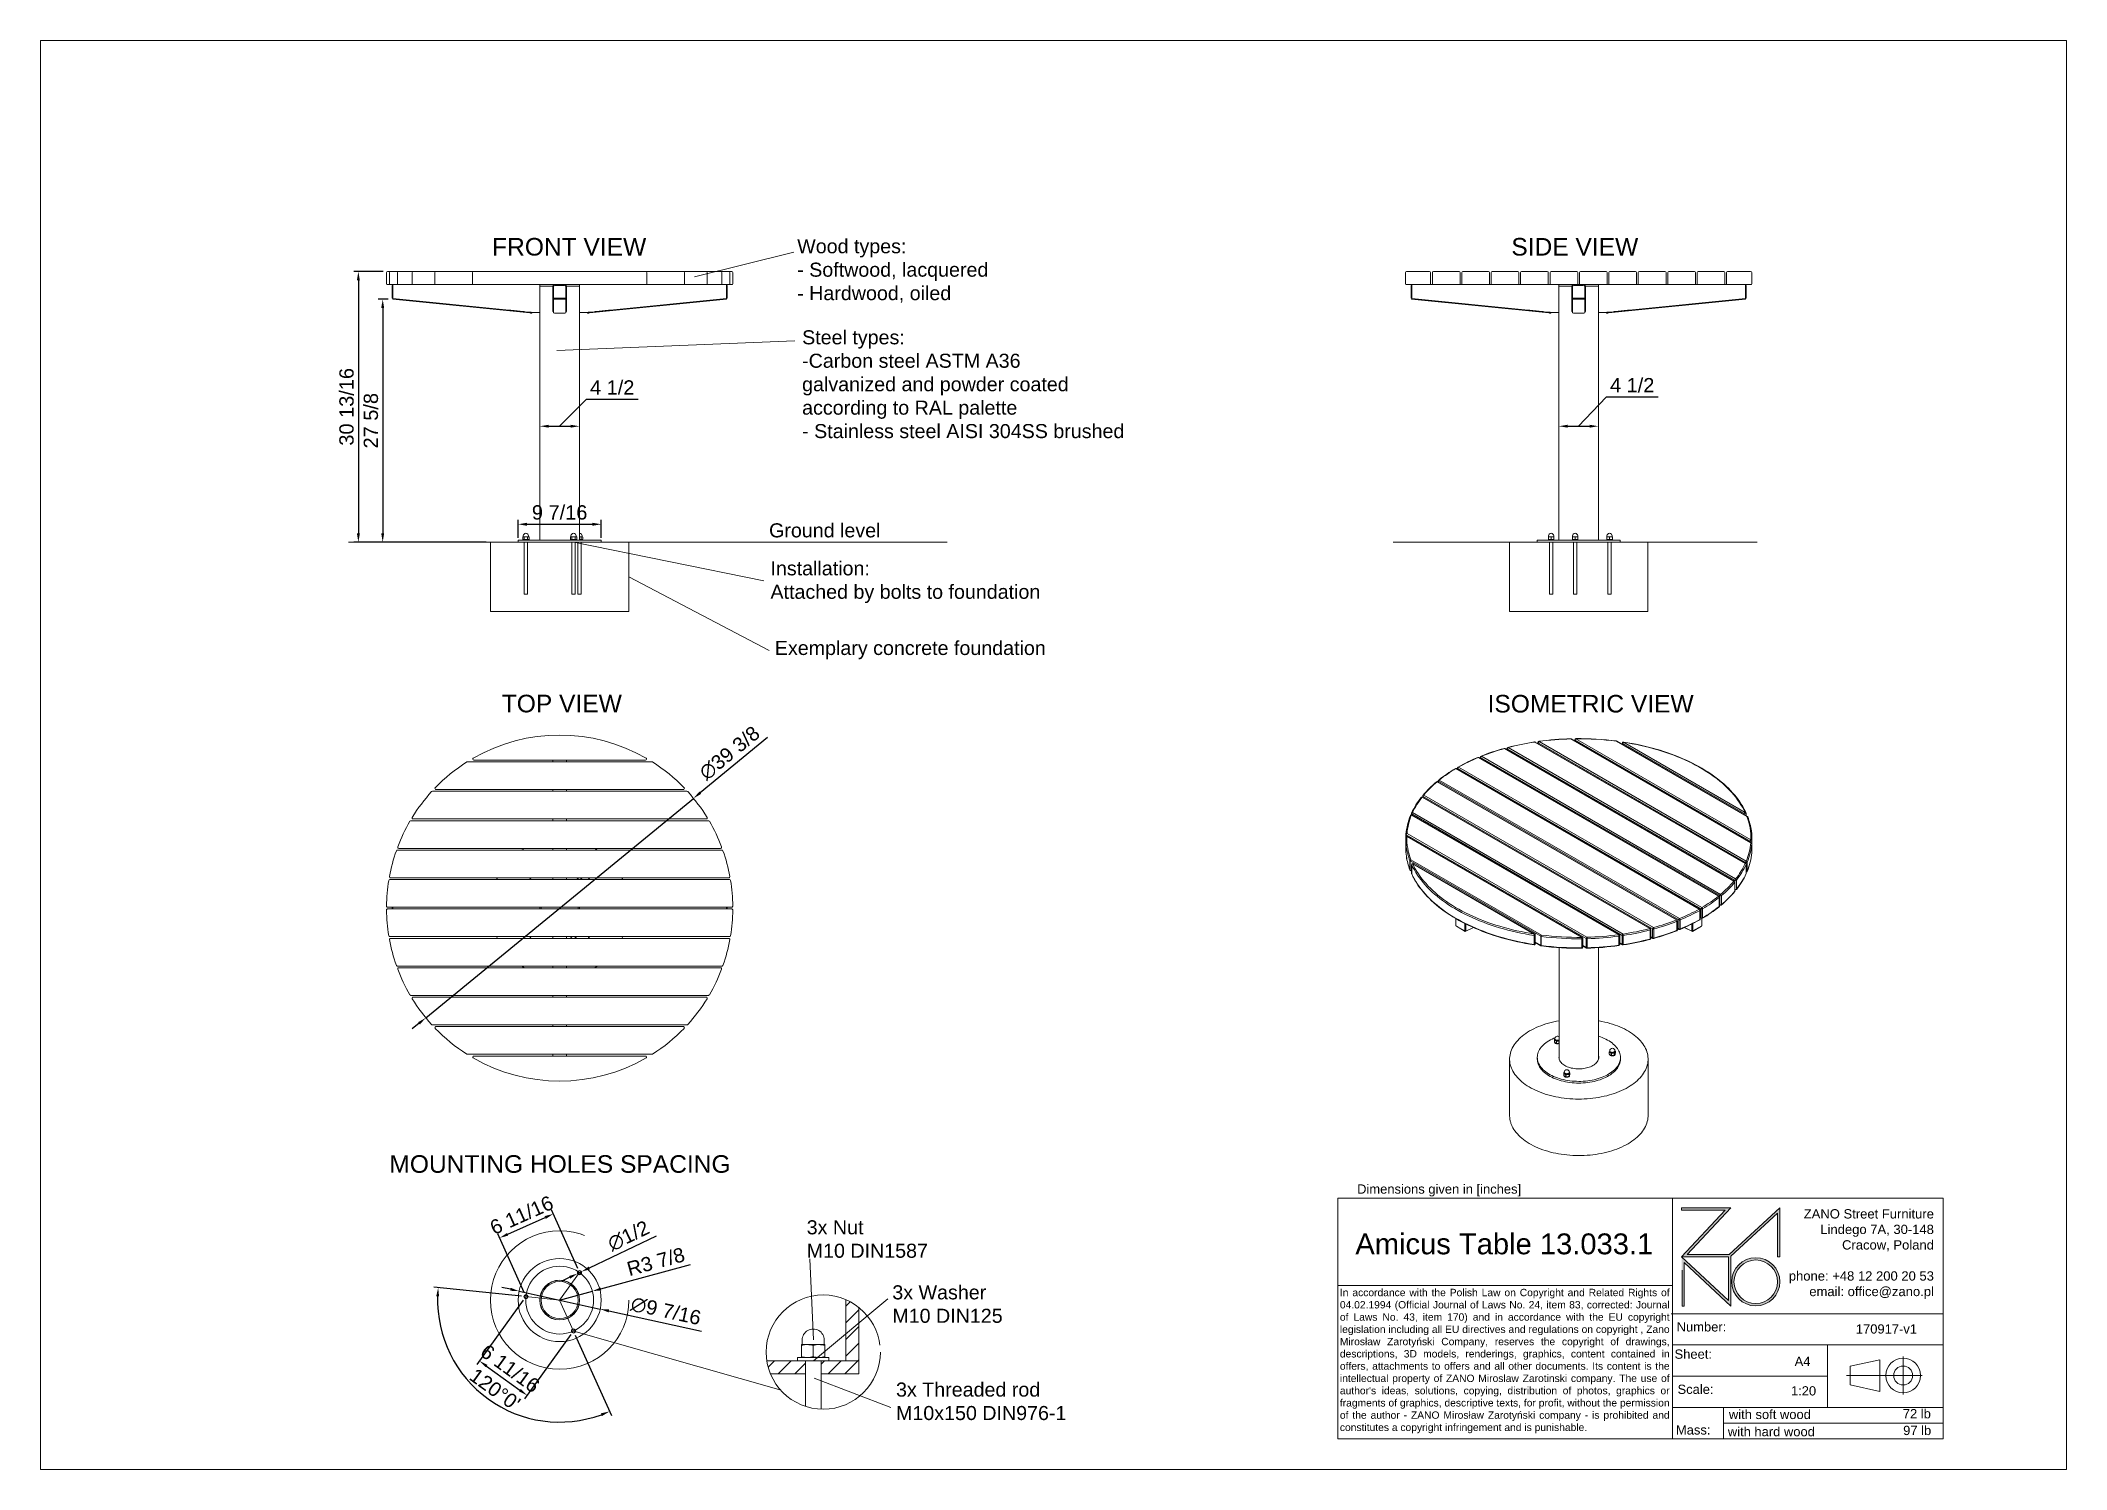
# Paper-space layout 'US' of a CAD drawing. Header units: inches. Extents: x -14.9 to -3.3, y -7.2 to 1.
# The model-space entities are those that its viewports show. They can reach past a viewport. Long polylines and large blocks are cut down to what shows.
import ezdxf

# ---------------------------------------------------------------- set-up
doc = ezdxf.new("R2010")
doc.units = ezdxf.units.IN
doc.linetypes.add('HIDDEN', pattern=[1.905, 1.27, -0.635])
for name, color, linetype, lineweight in [('ZANO_O', 10, 'Continuous', 0), ('ZANO_R', 7, 'Continuous', 0), ('ZANO_R_przerywana', 250, 'HIDDEN', 0), ('ZANO_W', 1, 'Continuous', 0)]:
    doc.layers.add(name, color=color, linetype=linetype, lineweight=lineweight)
doc.layers.add('ZANO_P', color=7, linetype='Continuous', lineweight=0, true_color=0xffffff)
doc.styles.get("Standard").update_dxf_attribs({"font": 'arial.ttf'})
doc.dimstyles.new('amerykanie', dxfattribs={"dimtxt": 50, "dimasz": 50, "dimexe": 0.5, "dimexo": 0.5, "dimgap": 1, "dimtad": 1, "dimdec": 0, "dimzin": 0, "dimlunit": 5, "dimtxsty": 'Standard', "dimcen": 0.09, "dimclrd": 1, "dimclre": 1, "dimclrt": 1, "dimazin": 0, "dimtfac": 1, "dimtdec": 0, "dimtmove": 0, "dimatfit": 3, "dimfxl": 1, "dimtzin": 0, "dimarcsym": 1})

psp = doc.layouts.new('US')

# ---------------------------------------------------------------- texts
at = {"layer": 'ZANO_O', "attachment_point": 1}
for s, insert, char_height, width in [('{\\fArial|b0|i0|c238|p34;FRONT VIEW}', (-12.298, -0.17), 0.1, 1.04774), ('\\pxql;Wood types:\\P- Softwood, lacquered\\P- Hardwood, oiled', (-10.563, -0.177), 0.08, 1.37907), ('{\\fArial|b0|i0|c238|p34;SIDE VIEW}', (-6.502, -0.17), 0.1, 1.0012), ('\\pxql;Steel types:\\P-Carbon steel ASTM A36\\Pgalvanized and powder coated\\Paccording to RAL palette\\P- Stainless steel AISI 304SS brushed', (-10.535, -0.695), 0.08, 1.93979), ('{\\fArial|b0|i0|c238|p34;Ground level}', (-10.723, -1.793), 0.08, 0.78457), ('\\pxql;{\\fArial|b0|i0|c238|p34;Installation:\\FARIALUNI.TTF|c238;\\P\\fArial|b0|i0|c238|p34;Attached by bolts to foundation}', (-10.715, -2.009), 0.08, 1.81828), ('\\pxql;{\\fArial|b0|i0|c238|p34;Exemplary concrete foundation}', (-10.69, -2.462), 0.08, 1.68642), ('{\\fArial|b0|i0|c238|p34;TOP VIEW}', (-12.243, -2.768), 0.1, 0.86231), ('{\\fArial|b0|i0|c238|p34;ISOMETRIC VIEW}', (-6.637, -2.769), 0.1, 1.49258), ('{\\fArial|b0|i0|c238|p34;MOUNTING HOLES SPACING}', (-12.882, -5.387), 0.1, 2.09064), ('3x Nut \\PM10 DIN1587', (-10.509, -5.757), 0.08, 0.89262), ('3x Washer \\PM10 DIN125', (-10.022, -6.127), 0.08, 0.85429), ('3x Threaded rod \\PM10x150 DIN976-1', (-10.001, -6.68), 0.08, 1.01516)]:
    psp.add_mtext(s, dxfattribs=dict(at, insert=insert, char_height=char_height, width=width))
at = {"layer": 'ZANO_R', "attachment_point": 1}
for s, insert, char_height, width in [('{\\fArial|b0|i0|c238|p34;Dimensions given in [inches]}', (-7.379, -5.553), 0.05269, 1.79436), ('\\pxqr;{\\fArial|b0|i0|c238|p34;ZANO Street Furniture\\FARIALUNI.TTF|c238;\\P\\fArial|b0|i0|c238|p34;Lindego 7A, 30-148\\FARIALUNI.TTF|c238;\\P\\fArial|b0|i0|c238|p34;Cracow, Poland\\FARIALUNI.TTF|c238;\\P\\P\\fArial|b0|i0|c238|p34;phone: +48 12 200 20 53\\FARIALUNI.TTF|c238;\\P\\fArial|b0|i0|c238|p34;email: office@zano.pl}', (-5.149, -5.694), 0.05298, 1.04998), ('\\pxql;Amicus Table 13.033.1^I', (-7.389, -5.832), 0.11856, 1.7443), ("\\pxqj;{\\fArial|b0|i0|c238|p34;In accordance with the Polish Law on Copyright and Related Rights of 04.02.1994 (Official Journal of Laws No. 24, item 83, corrected: Journal of Laws No. 43, item 170) and in accordance with the EU copyright legislation including all EU directives and regulations on copyright , Zano Mirosław Zarotyński Company, reserves the copyright of drawings, descriptions, 3D models, renderings, graphics, content contained in offers, attachments to offers and all other documents. Its content is the intellectual property of ZANO Miroslaw Zarotinski company. The use of author's ideas, solutions, copying, distribution of photos, graphics or fragments of graphics, descriptive texts, for profit, without the permission of the author - ZANO Mirosław Zarotyński company - is prohibited and constitutes a copyright infringement and is punishable.}", (-7.477, -6.147), 0.041822, 1.86937), ('{\\fArial|b0|i0|c238|p34;Number:}', (-5.562, -6.337), 0.05269, 0.35585), ('{\\C256;170917-v1}', (-4.543, -6.349), 0.05269, 0.49653), ('{\\fArial|b0|i0|c238|p34;Sheet:}', (-5.574, -6.492), 0.05269, 254.32319), ('{\\fArial|b0|i0|c238|p34;A4}', (-4.891, -6.533), 0.05269, 0.18637), ('{\\fArial|b0|i0|c238|p34;Scale:}', (-5.557, -6.692), 0.05269, 254.32319), ('1:20', (-4.912, -6.701), 0.0527, 0.20756), ('{\\fArial|b0|i0|c238|p34;with soft wood}', (-5.265, -6.835), 0.05269, 1.21824), ('72 lb', (-4.276, -6.831), 0.0527, 0.22908), ('{\\fArial|b0|i0|c238|p34;Mass:}', (-5.566, -6.923), 0.05269, 254.32319), ('{\\fArial|b0|i0|c238|p34;with hard wood}', (-5.271, -6.933), 0.05269, 0.89713), ('97 lb', (-4.274, -6.926), 0.0527, 0.22731)]:
    psp.add_mtext(s, dxfattribs=dict(at, insert=insert, char_height=char_height, width=width))

msp = doc.modelspace()

# ---------------------------------------------------------------- blocks, each defined once
blk = doc.blocks.new('*D360')
at = {"layer": 'ZANO_W', "color": 1, "lineweight": -2}
for p, q in [((7.46, 14.57), (-2.51, 15.6)), ((13.57, 10.15), (17.67, 1))]:
    blk.add_line(p, q, dxfattribs=at)
blk.add_arc((11.79, 14.13), 13.88, 178.2554, 289.999, dxfattribs=at)
at = {"layer": 'ZANO_W', "color": 1}
for points in [[(-1.92, 14.54), (-2.25, 14.56), (-2.02, 15.55)], [(16.6, 0.93), (16.48, 1.24), (17.47, 1.46)]]:
    blk.add_solid(points, dxfattribs=at)
at = {"layer": 'ZANO_W', "color": 1, "insert": (4.44, 3.96), "char_height": 1.625, "attachment_point": 5, "rotation": 324.1272}
blk.add_mtext("120%%d0'", dxfattribs=at)
blk = doc.blocks.new('*D361')
at = {"layer": 'ZANO_W', "color": 1, "lineweight": -2}
for p, q in [((16.48, 15.4), (26.66, 18.17)), ((11.79, 14.13), (15.52, 15.14))]:
    blk.add_line(p, q, dxfattribs=at)
at = {"layer": 'ZANO_W', "color": 1}
blk.add_solid([(16.44, 15.56), (16.52, 15.24), (15.52, 15.14)], dxfattribs=at)
at = {"layer": 'ZANO_W', "color": 1, "insert": (22.73, 18.49), "char_height": 1.625, "attachment_point": 5, "rotation": 15.2312}
blk.add_mtext('R3 7/8', dxfattribs=at)
blk = doc.blocks.new('*D362')
at = {"layer": 'ZANO_W', "color": 1, "lineweight": -2}
for p, q in [((15.17, 17.79), (22.79, 21.42)), ((12.94, 16.72), (12.04, 16.29)), ((13.84, 17.15), (14.27, 17.36))]:
    blk.add_line(p, q, dxfattribs=at)
at = {"layer": 'ZANO_W', "color": 1}
for points in [[(13.01, 16.57), (12.87, 16.87), (13.84, 17.15)], [(15.1, 17.94), (15.24, 17.63), (14.27, 17.36)]]:
    blk.add_solid(points, dxfattribs=at)
at = {"layer": 'ZANO_W', "color": 1, "insert": (19.63, 21.43), "char_height": 1.625, "attachment_point": 5, "rotation": 25.4912}
blk.add_mtext('∅1/2', dxfattribs=at)
blk = doc.blocks.new('*D363')
at = {"layer": 'ZANO_W', "color": 1, "lineweight": -2}
for p, q in [((6.2, 15.36), (5.23, 15.57)), ((7.18, 15.14), (16.41, 13.11)), ((17.38, 12.9), (27.92, 10.58))]:
    blk.add_line(p, q, dxfattribs=at)
at = {"layer": 'ZANO_W', "color": 1}
for points in [[(6.17, 15.19), (6.24, 15.52), (7.18, 15.14)], [(17.42, 13.06), (17.35, 12.73), (16.41, 13.11)]]:
    blk.add_solid(points, dxfattribs=at)
at = {"layer": 'ZANO_W', "color": 1, "insert": (23.87, 12.88), "char_height": 1.625, "attachment_point": 5, "rotation": 347.5997}
blk.add_mtext('∅9 7/16', dxfattribs=at)
blk = doc.blocks.new('*D364')
at = {"layer": 'ZANO_W', "color": 1, "lineweight": -2}
for p, q in [((7.66, 14.12), (2.37, 6.8)), ((13.08, 10.2), (7.79, 2.89)), ((3.48, 6.62), (7.27, 3.88))]:
    blk.add_line(p, q, dxfattribs=at)
at = {"layer": 'ZANO_W', "color": 1}
for points in [[(3.58, 6.76), (3.38, 6.49), (2.67, 7.21)], [(7.17, 3.75), (7.37, 4.02), (8.08, 3.29)]]:
    blk.add_solid(points, dxfattribs=at)
at = {"layer": 'ZANO_W', "color": 1, "insert": (6.16, 6.34), "char_height": 1.625, "attachment_point": 5, "rotation": 324.1272}
blk.add_mtext('6 11/16', dxfattribs=at)
blk = doc.blocks.new('*D365')
at = {"layer": 'ZANO_W', "color": 1, "lineweight": -2}
for p, q in [((5.88, 21.61), (10.15, 23.52)), ((13.85, 17.71), (10.86, 24.39)), ((7.75, 14.98), (4.76, 21.66))]:
    blk.add_line(p, q, dxfattribs=at)
at = {"layer": 'ZANO_W', "color": 1}
for points in [[(10.22, 23.37), (10.08, 23.68), (11.06, 23.93)], [(5.81, 21.76), (5.94, 21.46), (4.96, 21.2)]]:
    blk.add_solid(points, dxfattribs=at)
at = {"layer": 'ZANO_W', "color": 1, "insert": (7.47, 23.79), "char_height": 1.625, "attachment_point": 5, "rotation": 24.1272}
blk.add_mtext('6 11/16', dxfattribs=at)
blk = doc.blocks.new('*D366')
at = {"layer": 'ZANO_O', "color": 1, "lineweight": -2}
for p, q in [((7.07, 100.84), (7.07, 102.88)), ((8.07, 102.38), (15.52, 102.38)), ((16.52, 100.84), (16.52, 102.88))]:
    blk.add_line(p, q, dxfattribs=at)
at = {"layer": 'ZANO_O', "color": 1}
for points in [[(8.07, 102.55), (8.07, 102.21), (7.07, 102.38)], [(15.52, 102.21), (15.52, 102.55), (16.52, 102.38)]]:
    blk.add_solid(points, dxfattribs=at)
at = {"layer": 'ZANO_O', "color": 1, "insert": (11.79, 103.72), "char_height": 1.625, "attachment_point": 5}
blk.add_mtext('9 7/16', dxfattribs=at)
blk = doc.blocks.new('*D367')
at = {"layer": 'ZANO_O', "color": 1, "lineweight": -2}
for p, q in [((14.82, 116.59), (11.79, 113.53)), ((20.72, 116.59), (14.82, 116.59)), ((9.54, 114.03), (9.54, 114.03)), ((10.54, 113.53), (13.04, 113.53)), ((14.04, 114.03), (14.04, 114.03))]:
    blk.add_line(p, q, dxfattribs=at)
at = {"layer": 'ZANO_O', "color": 1}
for points in [[(10.54, 113.7), (10.54, 113.37), (9.54, 113.53)], [(13.04, 113.37), (13.04, 113.7), (14.04, 113.53)]]:
    blk.add_solid(points, dxfattribs=at)
at = {"layer": 'ZANO_O', "color": 1, "insert": (17.77, 117.93), "char_height": 1.625, "attachment_point": 5}
blk.add_mtext('4 1/2', dxfattribs=at)
blk = doc.blocks.new('*D368')
at = {"layer": 'ZANO_O', "color": 1, "lineweight": -2}
for p, q in [((130.82, 116.85), (127.68, 113.53)), ((136.72, 116.85), (130.82, 116.85)), ((125.43, 114.03), (125.43, 114.03)), ((126.43, 113.53), (128.93, 113.53)), ((129.93, 114.03), (129.93, 114.03))]:
    blk.add_line(p, q, dxfattribs=at)
at = {"layer": 'ZANO_O', "color": 1}
for points in [[(126.43, 113.7), (126.43, 113.37), (125.43, 113.53)], [(128.93, 113.37), (128.93, 113.7), (129.93, 113.53)]]:
    blk.add_solid(points, dxfattribs=at)
at = {"layer": 'ZANO_O', "color": 1, "insert": (133.77, 118.19), "char_height": 1.625, "attachment_point": 5}
blk.add_mtext('4 1/2', dxfattribs=at)
blk = doc.blocks.new('*D369')
at = {"layer": 'ZANO_O', "color": 1, "lineweight": -2}
for p, q in [((-7.7, 127.98), (-8.83, 127.98)), ((-8.33, 126.98), (-8.33, 101.34)), ((3.42, 100.34), (-8.83, 100.34))]:
    blk.add_line(p, q, dxfattribs=at)
at = {"layer": 'ZANO_O', "color": 1}
for points in [[(-8.17, 126.98), (-8.5, 126.98), (-8.33, 127.98)], [(-8.5, 101.34), (-8.17, 101.34), (-8.33, 100.34)]]:
    blk.add_solid(points, dxfattribs=at)
at = {"layer": 'ZANO_O', "color": 1, "insert": (-9.67, 114.16), "char_height": 1.625, "attachment_point": 5, "rotation": 90}
blk.add_mtext('27 5/8', dxfattribs=at)
blk = doc.blocks.new('*D370')
at = {"layer": 'ZANO_O', "color": 1, "lineweight": -2}
for p, q in [((-8.27, 131.13), (-11.6, 131.13)), ((-11.1, 130.13), (-11.1, 101.34)), ((-8.27, 100.34), (-11.6, 100.34))]:
    blk.add_line(p, q, dxfattribs=at)
at = {"layer": 'ZANO_O', "color": 1}
for points in [[(-10.93, 130.13), (-11.27, 130.13), (-11.1, 131.13)], [(-11.27, 101.34), (-10.93, 101.34), (-11.1, 100.34)]]:
    blk.add_solid(points, dxfattribs=at)
at = {"layer": 'ZANO_O', "color": 1, "insert": (-12.44, 115.74), "char_height": 1.625, "attachment_point": 5, "rotation": 90}
blk.add_mtext('30 13/16', dxfattribs=at)
blk = doc.blocks.new('*D371')
at = {"layer": 'ZANO_O', "color": 1, "lineweight": -2}
for p, q in [((35.43, 78.11), (27.79, 71.84)), ((-3.43, 46.24), (27.01, 71.2)), ((-4.2, 45.61), (-4.97, 44.97))]:
    blk.add_line(p, q, dxfattribs=at)
at = {"layer": 'ZANO_O', "color": 1}
for points in [[(27.68, 71.97), (27.89, 71.71), (27.01, 71.2)], [(-4.1, 45.48), (-4.31, 45.73), (-3.43, 46.24)]]:
    blk.add_solid(points, dxfattribs=at)
at = {"layer": 'ZANO_O', "color": 1, "insert": (31.12, 76.35), "char_height": 1.625, "attachment_point": 5, "rotation": 39.3551}
blk.add_mtext('∅39 3/8', dxfattribs=at)

# ---------------------------------------------------------------- dimensions: what is measured, and where the dimension line sits
at = {"layer": 'ZANO_O'}
for base, p1, p2, picture, middle in [((-11.10026, 100.34456), (-7.77252, 131.13196), (-7.77252, 100.34456), '*D370', (-12.44103, 115.73826)), ((-8.33361, 100.34456), (-7.19691, 127.98274), (3.91919, 100.34456), '*D369', (-9.67382, 114.16365))]:
    dim = msp.add_linear_dim(base=base, p1=p1, p2=p2, angle=90, dimstyle='amerykanie', override={"dimtxt": 1.625, "dimasz": 1, "dimgap": 0.5, "dimdec": 4, "dimaunit": 1, "dimadec": 1, "dimtdec": 4, "dimtmove": 1, "dimfrac": 2}, dxfattribs=at)
    dim.commit()
    dim.dimension.update_dxf_attribs({"geometry": picture, "text_midpoint": middle})
for base, p1, p2, picture, middle in [((14.04321, 113.53354), (9.54321, 113.53354), (14.04321, 113.53354), '*D367', (15.31973, 116.59456)), ((129.92706, 113.53354), (125.42706, 113.53354), (129.92706, 113.53354), '*D368', (131.31849, 116.85311))]:
    dim = msp.add_linear_dim(base=base, p1=p1, p2=p2, dimstyle='amerykanie', override={"dimtxt": 1.625, "dimasz": 1, "dimgap": 0.5, "dimdec": 4, "dimaunit": 1, "dimadec": 1, "dimtdec": 4, "dimtmove": 1, "dimfrac": 2}, dxfattribs=at)
    dim.commit()
    dim.dimension.update_dxf_attribs({"geometry": picture, "text_midpoint": middle, "dimtype": 160})
dim = msp.add_linear_dim(base=(16.51762, 102.38113), p1=(7.0688, 100.34456), p2=(16.51762, 100.34456), dimstyle='amerykanie', override={"dimtxt": 1.625, "dimasz": 1, "dimgap": 0.5, "dimdec": 4, "dimaunit": 1, "dimadec": 1, "dimtdec": 4, "dimtmove": 1, "dimfrac": 2}, dxfattribs=at)
dim.commit()
dim.dimension.update_dxf_attribs({"geometry": '*D366', "text_midpoint": (11.79321, 103.72135)})
dim = msp.add_diameter_dim_2p(p1=(-3.42786, 46.23932), p2=(27.01427, 71.20489), dimstyle='amerykanie', override={"dimtxt": 1.625, "dimasz": 1, "dimgap": 0.5, "dimdec": 4, "dimaunit": 1, "dimadec": 1, "dimtdec": 4, "dimtmove": 1, "dimfrac": 2}, dxfattribs=at)
dim.commit()
dim.dimension.update_dxf_attribs({"geometry": '*D371', "text_midpoint": (31.12403, 76.35371)})
at = {"layer": 'ZANO_W'}
for base, p2, angle, picture, middle in [((11.06255, 23.93258), (14.05411, 17.25338), 24.1271731, '*D365', (8.01309, 22.56676)), ((8.08289, 3.29414), (13.37033, 10.60573), 324.1271731, '*D364', (5.37533, 5.25213))]:
    dim = msp.add_linear_dim(base=base, p1=(7.95519, 14.52173), p2=p2, angle=angle, dimstyle='amerykanie', override={"dimtxt": 1.625, "dimasz": 1, "dimgap": 0.5, "dimdec": 4, "dimaunit": 1, "dimadec": 1, "dimtdec": 4, "dimtmove": 1, "dimfrac": 2}, dxfattribs=at)
    dim.commit()
    dim.dimension.update_dxf_attribs({"geometry": picture, "text_midpoint": middle, "dimtype": 161})
for p1, p2, picture, middle in [((13.84088, 17.15171), (14.26733, 17.35504), '*D362', (20.21713, 20.19183)), ((7.17901, 15.14147), (16.4074, 13.11242), '*D363', (23.57824, 11.53576))]:
    dim = msp.add_diameter_dim_2p(p1=p1, p2=p2, dimstyle='amerykanie', override={"dimtxt": 1.625, "dimasz": 1, "dimgap": 0.5, "dimdec": 4, "dimaunit": 1, "dimadec": 1, "dimtdec": 4, "dimtmove": 1, "dimfrac": 2}, dxfattribs=at)
    dim.commit()
    dim.dimension.update_dxf_attribs({"geometry": picture, "text_midpoint": middle, "dimtype": 163})
dim = msp.add_radius_dim(center=(11.79321, 14.12695), mpoint=(15.51595, 15.14057), dimstyle='amerykanie', override={"dimtxt": 1.625, "dimasz": 1, "dimgap": 0.5, "dimdec": 4, "dimaunit": 1, "dimadec": 1, "dimtdec": 4, "dimtmove": 1, "dimfrac": 2}, dxfattribs=at)
dim.commit()
dim.dimension.update_dxf_attribs({"geometry": '*D361', "text_midpoint": (23.08321, 17.20097), "dimtype": 164})
dim = msp.add_angular_dim_2l(base=(0.30169, 6.33865), line1=((11.79321, 14.12695), (13.37033, 10.60573)), line2=((11.79321, 14.12695), (7.95519, 14.52173)), dimstyle='amerykanie', override={"dimtxt": 1.625, "dimasz": 1, "dimgap": 0.5, "dimdec": 4, "dimaunit": 1, "dimadec": 1, "dimtdec": 4, "dimtmove": 1, "dimfrac": 2}, dxfattribs=at)
dim.commit()
dim.dimension.update_dxf_attribs({"geometry": '*D360', "text_midpoint": (4.44382, 3.96402)})

# ---------------------------------------------------------------- linework, layer by layer
at = {"layer": 'ZANO_R'}
for p, q in [((-7.89063, 131.01385), (-7.89063, 129.75401)), ((-7.77252, 131.13196), (-7.52177, 131.13196)), ((-7.52177, 129.6359), (-7.77252, 129.6359)), ((-7.5647, 131.01385), (-7.5647, 129.75401)), ((-7.52177, 131.13196), (-7.44659, 131.13196)), ((-7.44659, 129.6359), (-7.52177, 129.6359)), ((-7.44659, 131.13196), (-6.67084, 131.13196)), ((-6.67084, 129.6359), (-7.44659, 129.6359)), ((-7.18907, 129.55716), (-7.26782, 129.55716)), ((-7.26782, 129.38393), (-7.26782, 129.55716)), ((-7.26782, 128.10046), (-7.26782, 129.38393)), ((-7.18907, 129.6359), (-7.18907, 129.38393)), ((-7.18907, 129.38393), (-7.18907, 128.06109)), ((-6.67084, 131.13196), (-6.51319, 131.13196)), ((-6.51319, 129.6359), (-6.67084, 129.6359)), ((-6.6313, 131.01385), (-6.6313, 129.75401)), ((-6.51319, 131.13196), (-5.12946, 131.13196)), ((-5.12946, 129.6359), (-6.51319, 129.6359)), ((-5.12946, 131.13196), (-4.87056, 131.13196)), ((-4.87056, 129.6359), (-5.12946, 129.6359)), ((-4.98867, 131.01385), (-4.98867, 129.75401)), ((-4.87056, 131.13196), (-2.67864, 131.13196)), ((-2.67864, 129.6359), (-4.87056, 129.6359)), ((-2.67864, 131.13196), (-2.27237, 131.13196)), ((-2.27237, 129.6359), (-2.67864, 129.6359)), ((-2.39048, 131.01385), (-2.39048, 129.75401)), ((-2.27237, 131.13196), (1.3006, 131.13196)), ((1.3006, 129.6359), (-2.27237, 129.6359)), ((1.3006, 131.13196), (2.01557, 131.13196)), ((2.01557, 129.6359), (1.3006, 129.6359)), ((1.89746, 131.01385), (1.89746, 129.75401)), ((2.01557, 131.13196), (21.57085, 131.13196)), ((21.57085, 129.6359), (2.01557, 129.6359)), ((9.54321, 129.6359), (9.54321, 129.38393)), ((9.54321, 129.47842), (11.02419, 129.47842)), ((9.54321, 129.38393), (9.54321, 126.73826)), ((11.00581, 128.06109), (11.00581, 129.38393)), ((11.08455, 129.38393), (11.08455, 128.10046)), ((12.32864, 129.55716), (11.25777, 129.55716)), ((12.50187, 128.10046), (12.50187, 129.38393)), ((12.56222, 129.47842), (14.04321, 129.47842)), ((12.58061, 129.38393), (12.58061, 128.06109)), ((14.04321, 129.38393), (14.04321, 129.6359)), ((14.04321, 126.73826), (14.04321, 129.38393)), ((21.57085, 131.13196), (22.28581, 131.13196)), ((22.28581, 129.6359), (21.57085, 129.6359)), ((21.68896, 129.75401), (21.68896, 131.01385)), ((22.28581, 131.13196), (25.85878, 131.13196)), ((25.85878, 129.6359), (22.28581, 129.6359)), ((25.85878, 131.13196), (26.26506, 131.13196)), ((26.26506, 129.6359), (25.85878, 129.6359)), ((25.97689, 129.75401), (25.97689, 131.01385)), ((26.26506, 131.13196), (28.45697, 131.13196)), ((28.45697, 129.6359), (26.26506, 129.6359)), ((28.45697, 131.13196), (28.71587, 131.13196)), ((28.71587, 129.6359), (28.45697, 129.6359)), ((28.57508, 129.75401), (28.57508, 131.01385)), ((28.71587, 131.13196), (30.0996, 131.13196)), ((30.0996, 129.6359), (28.71587, 129.6359)), ((30.0996, 131.13196), (30.25726, 131.13196)), ((30.25726, 129.6359), (30.0996, 129.6359)), ((30.21772, 129.75401), (30.21772, 131.01385)), ((30.25726, 131.13196), (31.033, 131.13196)), ((31.033, 129.6359), (30.25726, 129.6359)), ((30.77549, 129.38393), (30.77549, 129.6359)), ((30.77549, 129.55716), (30.85423, 129.55716)), ((30.77549, 128.06109), (30.77549, 129.38393)), ((30.85423, 129.55716), (30.85423, 129.38393)), ((30.85423, 129.38393), (30.85423, 128.10046)), ((31.033, 131.13196), (31.10818, 131.13196)), ((31.10818, 129.6359), (31.033, 129.6359)), ((31.10818, 131.13196), (31.35894, 131.13196)), ((31.35894, 129.6359), (31.10818, 129.6359)), ((31.15111, 129.75401), (31.15111, 131.01385)), ((31.47704, 129.75401), (31.47704, 131.01385)), ((107.99202, 131.01385), (107.99202, 129.75401)), ((108.11013, 131.13196), (110.72824, 131.13196)), ((110.72824, 129.6359), (108.11013, 129.6359)), ((108.69478, 129.55716), (108.61604, 129.55716)), ((108.61604, 129.38393), (108.61604, 129.55716)), ((108.61604, 128.10046), (108.61604, 129.38393)), ((108.69478, 129.6359), (108.69478, 129.38393)), ((108.69478, 129.38393), (108.69478, 128.06109)), ((111.16131, 129.6359), (110.72824, 129.6359)), ((110.84635, 131.01385), (110.84635, 129.75401)), ((111.04321, 129.75401), (111.04321, 131.01385)), ((111.16131, 131.13196), (114.0747, 131.13196)), ((114.0747, 129.6359), (111.16131, 129.6359)), ((114.50777, 129.6359), (114.0747, 129.6359)), ((114.19281, 131.01385), (114.19281, 129.75401)), ((114.38966, 129.75401), (114.38966, 131.01385)), ((114.50777, 131.13196), (117.42116, 131.13196)), ((117.42116, 129.6359), (114.50777, 129.6359)), ((117.85423, 129.6359), (117.42116, 129.6359)), ((117.53927, 131.01385), (117.53927, 129.75401)), ((117.73612, 129.75401), (117.73612, 131.01385)), ((117.85423, 131.13196), (120.76761, 131.13196)), ((120.76761, 129.6359), (117.85423, 129.6359)), ((121.20068, 129.6359), (120.76761, 129.6359)), ((120.88572, 131.01385), (120.88572, 129.75401)), ((121.08257, 129.75401), (121.08257, 131.01385)), ((121.20068, 131.13196), (124.11407, 131.13196)), ((124.11407, 129.6359), (121.20068, 129.6359)), ((124.54714, 129.6359), (124.11407, 129.6359)), ((124.23218, 131.01385), (124.23218, 129.75401)), ((124.42903, 129.75401), (124.42903, 131.01385)), ((124.54714, 131.13196), (127.46053, 131.13196)), ((127.46053, 129.6359), (124.54714, 129.6359)), ((125.42706, 129.6359), (125.42706, 129.38393)), ((125.42706, 129.47842), (126.90805, 129.47842)), ((125.42706, 129.38393), (125.42706, 126.73826)), ((126.88966, 128.06109), (126.88966, 129.38393)), ((126.9684, 129.38393), (126.9684, 128.10046)), ((128.21249, 129.55716), (127.14163, 129.55716)), ((127.46053, 129.6359), (127.8936, 129.6359)), ((127.57864, 131.01385), (127.57864, 129.75401)), ((127.77549, 129.75401), (127.77549, 131.01385)), ((127.8936, 131.13196), (130.80698, 131.13196)), ((130.80698, 129.6359), (127.8936, 129.6359)), ((128.38572, 128.10046), (128.38572, 129.38393)), ((128.44608, 129.47842), (129.92706, 129.47842)), ((128.46446, 129.38393), (128.46446, 128.06109)), ((129.92706, 129.38393), (129.92706, 129.6359)), ((129.92706, 126.73826), (129.92706, 129.38393)), ((130.80698, 129.6359), (131.24005, 129.6359)), ((130.92509, 131.01385), (130.92509, 129.75401)), ((131.12194, 129.75401), (131.12194, 131.01385)), ((131.24005, 131.13196), (134.15344, 131.13196)), ((134.15344, 129.6359), (131.24005, 129.6359)), ((134.15344, 129.6359), (134.58651, 129.6359)), ((134.27155, 131.01385), (134.27155, 129.75401)), ((134.4684, 129.75401), (134.4684, 131.01385)), ((134.58651, 131.13196), (137.4999, 131.13196)), ((137.4999, 129.6359), (134.58651, 129.6359)), ((137.4999, 129.6359), (137.93297, 129.6359)), ((137.61801, 131.01385), (137.61801, 129.75401)), ((137.81486, 129.75401), (137.81486, 131.01385)), ((137.93297, 131.13196), (140.84635, 131.13196)), ((140.84635, 129.6359), (137.93297, 129.6359)), ((140.84635, 129.6359), (141.27942, 129.6359)), ((140.96446, 131.01385), (140.96446, 129.75401)), ((141.16131, 129.75401), (141.16131, 131.01385)), ((141.27942, 131.13196), (144.19281, 131.13196)), ((144.19281, 129.6359), (141.27942, 129.6359)), ((144.19281, 129.6359), (144.62588, 129.6359)), ((144.31092, 131.01385), (144.31092, 129.75401)), ((144.50777, 129.75401), (144.50777, 131.01385)), ((144.62588, 131.13196), (147.24399, 131.13196)), ((147.24399, 129.6359), (144.62588, 129.6359)), ((146.65934, 129.38393), (146.65934, 129.6359)), ((146.65934, 129.55716), (146.73808, 129.55716)), ((146.65934, 128.06109), (146.65934, 129.38393)), ((146.73808, 129.55716), (146.73808, 129.38393)), ((146.73808, 129.38393), (146.73808, 128.10046)), ((147.3621, 129.75401), (147.3621, 131.01385)), ((-7.18907, 128.10046), (-7.26782, 128.10046)), ((-7.19691, 127.98274), (-7.18907, 128.06109)), ((8.39462, 126.42359), (-7.19691, 127.98274)), ((6.03927, 126.73826), (-7.18907, 128.06109)), ((9.54321, 126.73826), (9.54321, 126.48629)), ((11.00581, 128.06109), (11.13179, 128.06109)), ((11.00581, 126.73826), (11.00581, 128.06109)), ((11.08455, 128.10046), (12.50187, 128.10046)), ((11.08455, 127.98274), (11.08455, 128.06109)), ((12.50187, 128.06109), (11.08455, 128.06109)), ((12.50187, 127.98274), (11.08455, 127.98274)), ((11.08455, 127.98274), (11.08455, 126.42359)), ((11.13179, 128.06109), (11.13179, 128.10046)), ((12.45463, 128.10046), (12.45463, 128.06109)), ((12.45463, 128.06109), (12.58061, 128.06109)), ((12.50187, 127.98274), (12.50187, 128.06109)), ((12.50187, 126.42359), (12.50187, 127.98274)), ((12.58061, 126.73826), (12.58061, 128.06109)), ((14.04321, 126.48629), (14.04321, 126.73826)), ((30.78333, 127.98274), (15.1918, 126.42359)), ((17.54714, 126.73826), (30.77549, 128.06109)), ((30.77549, 128.10046), (30.85423, 128.10046)), ((30.78333, 127.98274), (30.77549, 128.06109)), ((108.69478, 128.10046), (108.61604, 128.10046)), ((108.68694, 127.98274), (108.69478, 128.06109)), ((124.27847, 126.42359), (108.68694, 127.98274)), ((121.92313, 126.73826), (108.69478, 128.06109)), ((125.42706, 126.73826), (125.42706, 126.48629)), ((126.88966, 126.73826), (126.88966, 128.06109)), ((126.88966, 128.06109), (127.01564, 128.06109)), ((126.9684, 128.10046), (128.38572, 128.10046)), ((126.9684, 127.98274), (126.9684, 128.06109)), ((128.38572, 128.06109), (126.9684, 128.06109)), ((128.38572, 127.98274), (126.9684, 127.98274)), ((126.9684, 127.98274), (126.9684, 126.42359)), ((127.01564, 128.06109), (127.01564, 128.10046)), ((128.33848, 128.10046), (128.33848, 128.06109)), ((128.33848, 128.06109), (128.46446, 128.06109)), ((128.38572, 127.98274), (128.38572, 128.06109)), ((128.38572, 126.42359), (128.38572, 127.98274)), ((128.46446, 126.73826), (128.46446, 128.06109)), ((129.92706, 126.48629), (129.92706, 126.73826)), ((146.66718, 127.98274), (131.07565, 126.42359)), ((133.431, 126.73826), (146.65934, 128.06109)), ((146.65934, 128.10046), (146.73808, 128.10046)), ((146.66718, 127.98274), (146.65934, 128.06109)), ((8.40245, 126.50194), (7.86903, 126.55528)), ((9.54321, 126.48629), (8.55896, 126.48629)), ((8.6375, 126.47844), (8.62967, 126.40009)), ((9.54321, 126.48629), (9.54321, 100.58078)), ((11.32077, 126.40009), (12.26565, 126.40009)), ((14.04321, 100.58078), (14.04321, 126.48629)), ((14.04321, 126.48629), (15.02746, 126.48629)), ((14.95675, 126.40009), (14.94892, 126.47844)), ((15.71739, 126.55528), (15.18396, 126.50194)), ((124.28631, 126.50194), (123.75288, 126.55528)), ((125.42706, 126.48629), (124.44281, 126.48629)), ((124.52135, 126.47844), (124.51352, 126.40009)), ((125.42706, 126.48629), (125.42706, 100.58078)), ((127.20462, 126.40009), (128.1495, 126.40009)), ((129.92706, 100.58078), (129.92706, 126.48629)), ((129.92706, 126.48629), (130.91131, 126.48629)), ((130.8406, 126.40009), (130.83277, 126.47844)), ((131.60124, 126.55528), (131.06782, 126.50194)), ((-12.21305, 100.34456), (55.85729, 100.34456)), ((3.91919, 100.34456), (8.18316, 100.34456)), ((19.66722, 100.34456), (3.91919, 100.34456)), ((7.0688, 100.58078), (7.0688, 100.34456)), ((7.0688, 100.58078), (15.62149, 100.58078)), ((7.64023, 100.95873), (7.59151, 100.9306)), ((7.59151, 100.9306), (7.59151, 100.6719)), ((7.59151, 100.6719), (7.64023, 100.64377)), ((7.64023, 100.95873), (7.68243, 100.95873)), ((7.64023, 100.64377), (7.64023, 100.58078)), ((7.64023, 100.64377), (7.68243, 100.64377)), ((7.65991, 101.05716), (7.65991, 100.96858)), ((7.95519, 100.95873), (7.68243, 100.95873)), ((7.95519, 100.64377), (7.68243, 100.64377)), ((7.75834, 100.34456), (8.15026, 100.34456)), ((7.77335, 100.9306), (7.77335, 100.6719)), ((7.95519, 100.95873), (8.22795, 100.95873)), ((8.22895, 100.64377), (7.95519, 100.64377)), ((7.95519, 100.64377), (8.22795, 100.64377)), ((8.13703, 100.9306), (8.13703, 100.6719)), ((8.18316, 100.34456), (19.66722, 100.34456)), ((8.22795, 100.95873), (8.27015, 100.95873)), ((8.22795, 100.64377), (8.27015, 100.64377)), ((8.25047, 100.96858), (8.25047, 101.05716)), ((8.31888, 100.9306), (8.27015, 100.95873)), ((8.27015, 100.64377), (8.31888, 100.6719)), ((8.27015, 100.58078), (8.27015, 100.64377)), ((8.31888, 100.9306), (8.31888, 100.6719)), ((13.05537, 100.95873), (13.00664, 100.9306)), ((13.00664, 100.9306), (13.00664, 100.6719)), ((13.00664, 100.6719), (13.05537, 100.64377)), ((13.05537, 100.95873), (13.09756, 100.95873)), ((13.05537, 100.64377), (13.05537, 100.58078)), ((13.64309, 100.64377), (13.05537, 100.64377)), ((13.05537, 100.64377), (13.09756, 100.64377)), ((13.07505, 101.05716), (13.07505, 100.96858)), ((13.09756, 100.95873), (13.37033, 100.95873)), ((13.09756, 100.64377), (13.37033, 100.64377)), ((13.17348, 100.34456), (13.56539, 100.34456)), ((13.18848, 100.9306), (13.18848, 100.6719)), ((13.37033, 100.95873), (13.64309, 100.95873)), ((13.37033, 100.64377), (13.64309, 100.64377)), ((13.55217, 100.9306), (13.55217, 100.6719)), ((13.68529, 100.95873), (13.64309, 100.95873)), ((13.68529, 100.64377), (13.64309, 100.64377)), ((13.6656, 100.96858), (13.6656, 101.05716)), ((13.73401, 100.9306), (13.68529, 100.95873)), ((13.68529, 100.64377), (13.73401, 100.6719)), ((13.68529, 100.58078), (13.68529, 100.64377)), ((13.73401, 100.9306), (13.73401, 100.6719)), ((13.85726, 100.34456), (14.24917, 100.34456)), ((14.04321, 100.95783), (14.05411, 100.95873)), ((14.04321, 100.95873), (14.05411, 100.95873)), ((14.05411, 100.64377), (14.04321, 100.6439)), ((14.32687, 100.64377), (14.04321, 100.64377)), ((14.04321, 100.64377), (14.05411, 100.64377)), ((14.05411, 100.95873), (14.32687, 100.95873)), ((14.05411, 100.64377), (14.32687, 100.64377)), ((14.23595, 100.9306), (14.23595, 100.6719)), ((14.32687, 100.95873), (14.36907, 100.95873)), ((14.32687, 100.64377), (14.36907, 100.64377)), ((14.34938, 100.96858), (14.34938, 101.05716)), ((14.41779, 100.9306), (14.36907, 100.95873)), ((14.36907, 100.64377), (14.41779, 100.6719)), ((14.36907, 100.58078), (14.36907, 100.64377)), ((14.41779, 100.9306), (14.41779, 100.6719)), ((15.62149, 100.58078), (16.51762, 100.58078)), ((16.51762, 100.34456), (16.51762, 100.58078)), ((106.57552, 100.34456), (147.97199, 100.34456)), ((119.80305, 100.34456), (134.67475, 100.34456)), ((135.55108, 100.34456), (119.80305, 100.34456)), ((122.95265, 100.58078), (122.95265, 100.34456)), ((122.95265, 100.58078), (132.40147, 100.58078)), ((124.23567, 100.95873), (124.23567, 100.9306)), ((124.39315, 100.95873), (124.23567, 100.95873)), ((124.23567, 100.9306), (124.23567, 100.6719)), ((124.23567, 100.6719), (124.23567, 100.64377)), ((124.23567, 100.64377), (124.23567, 100.58078)), ((124.39315, 100.64377), (124.23567, 100.64377)), ((124.25536, 101.05716), (124.25536, 100.96858)), ((124.35422, 100.34456), (124.747, 100.34456)), ((124.39315, 100.95873), (124.70811, 100.95873)), ((124.86559, 100.64377), (124.39315, 100.64377)), ((124.39315, 100.64377), (124.70811, 100.64377)), ((124.55063, 100.9306), (124.55063, 100.6719)), ((124.70811, 100.95873), (124.86559, 100.95873)), ((124.70811, 100.64377), (124.86559, 100.64377)), ((124.84591, 100.96858), (124.84591, 101.05716)), ((124.86559, 100.9306), (124.86559, 100.95873)), ((124.86559, 100.9306), (124.86559, 100.6719)), ((124.86559, 100.64377), (124.86559, 100.6719)), ((124.86559, 100.58078), (124.86559, 100.64377)), ((126.96732, 100.9306), (126.96732, 100.95873)), ((126.96732, 100.95873), (127.1248, 100.95873)), ((126.96732, 100.9306), (126.96732, 100.6719)), ((126.96732, 100.64377), (126.96732, 100.6719)), ((126.96732, 100.64377), (126.96732, 100.58078)), ((127.59724, 100.64377), (126.96732, 100.64377)), ((126.96732, 100.64377), (127.1248, 100.64377)), ((126.98701, 101.05716), (126.98701, 100.96858)), ((127.08587, 100.34456), (127.47865, 100.34456)), ((127.1248, 100.95873), (127.43976, 100.95873)), ((127.1248, 100.64377), (127.43976, 100.64377)), ((127.28228, 100.9306), (127.28228, 100.6719)), ((127.59724, 100.95873), (127.43976, 100.95873)), ((127.59724, 100.64377), (127.43976, 100.64377)), ((127.57756, 100.96858), (127.57756, 101.05716)), ((127.59724, 100.9306), (127.59724, 100.95873)), ((127.59724, 100.9306), (127.59724, 100.6719)), ((127.59724, 100.64377), (127.59724, 100.6719)), ((127.59724, 100.58078), (127.59724, 100.64377)), ((130.88331, 100.95873), (130.88331, 100.9306)), ((130.88331, 100.95873), (131.04079, 100.95873)), ((130.88331, 100.9306), (130.88331, 100.6719)), ((130.88331, 100.6719), (130.88331, 100.64377)), ((130.88331, 100.64377), (130.88331, 100.58078)), ((131.51323, 100.64377), (130.88331, 100.64377)), ((130.88331, 100.64377), (131.04079, 100.64377)), ((130.903, 101.05716), (130.903, 100.96858)), ((131.00186, 100.34456), (131.39464, 100.34456)), ((131.04079, 100.95873), (131.35575, 100.95873)), ((131.04079, 100.64377), (131.35575, 100.64377)), ((131.19827, 100.9306), (131.19827, 100.6719)), ((131.35575, 100.95873), (131.51323, 100.95873)), ((131.35575, 100.64377), (131.51323, 100.64377)), ((131.49355, 100.96858), (131.49355, 101.05716)), ((131.51323, 100.9306), (131.51323, 100.95873)), ((131.51323, 100.9306), (131.51323, 100.6719)), ((131.51323, 100.64377), (131.51323, 100.6719)), ((131.51323, 100.58078), (131.51323, 100.64377)), ((132.40147, 100.34456), (132.40147, 100.58078)), ((134.67475, 100.34456), (135.55108, 100.34456)), ((145.34216, 61.78745), (119.23005, 76.86166)), ((145.40121, 61.7933), (119.2891, 76.8675)), ((119.52965, 76.87764), (119.52965, 76.72864)), ((145.4534, 61.88394), (119.56424, 76.82943)), ((119.56424, 76.82943), (119.56424, 76.70867)), ((119.64776, 76.97408), (145.53691, 62.02859)), ((146.61854, 63.78269), (122.68628, 77.59849)), ((146.67759, 63.78854), (122.74533, 77.60434)), ((123.05747, 77.57315), (123.05747, 77.42415)), ((146.65818, 63.9205), (123.09206, 77.52493)), ((123.09206, 77.52493), (123.09206, 77.40418)), ((123.17557, 77.66959), (146.7417, 64.06516)), ((147.25185, 66.14916), (126.78557, 77.9641)), ((147.3109, 66.15501), (126.84462, 77.96994)), ((127.26096, 77.87859), (127.26096, 77.72959)), ((147.18729, 66.34713), (127.29556, 77.83038)), ((127.29556, 77.83038), (127.29556, 77.70962)), ((127.37907, 77.97504), (147.2708, 66.49179)), ((146.80441, 69.13954), (131.96562, 77.70579)), ((146.86346, 69.14539), (132.02467, 77.71164)), ((132.6593, 77.49428), (132.6593, 77.34528)), ((146.52156, 69.46352), (132.69389, 77.44606)), ((132.69389, 77.44606), (132.69389, 77.32531)), ((132.77741, 77.59072), (146.60508, 69.60818)), ((1.3006, 75.35596), (22.28581, 75.35596)), ((21.57085, 75.55281), (2.01557, 75.55281)), ((11.00581, 75.35596), (11.00581, 75.55281)), ((12.58061, 75.35596), (12.58061, 75.55281)), ((141.38856, 58.60567), (113.71844, 74.57929)), ((141.44761, 58.61152), (113.77749, 74.58514)), ((113.90656, 74.65963), (113.90656, 74.51063)), ((141.61127, 58.6378), (113.94115, 74.61142)), ((113.94115, 74.61142), (113.94115, 74.49066)), ((114.02467, 74.75607), (141.69479, 58.78245)), ((143.57756, 60.07407), (116.26206, 75.84297)), ((143.63661, 60.07991), (116.32111, 75.84882)), ((116.50333, 75.89262), (116.50333, 75.74362)), ((143.74711, 60.13688), (116.53792, 75.84441)), ((116.53792, 75.84441), (116.53792, 75.72365)), ((116.62144, 75.98906), (143.83062, 60.28154)), ((-2.67864, 72.00951), (26.26506, 72.00951)), ((25.85878, 72.20636), (-2.27237, 72.20636)), ((11.00581, 72.00951), (11.00581, 72.20636)), ((12.58061, 72.00951), (12.58061, 72.20636)), ((109.95296, 71.47785), (109.95296, 71.32885)), ((136.09967, 56.35543), (109.98755, 71.42963)), ((109.98755, 71.42963), (109.98755, 71.30887)), ((110.07107, 71.57429), (136.18318, 56.50009)), ((138.79179, 57.37268), (111.58261, 73.08021)), ((138.85084, 57.37853), (111.64166, 73.08605)), ((111.71757, 73.19123), (111.71757, 73.04223)), ((139.06766, 57.37412), (111.75216, 73.14302)), ((111.75216, 73.14302), (111.75216, 73.02226)), ((111.83568, 73.28768), (139.15118, 57.51877)), ((132.23766, 55.69215), (108.67153, 69.29659)), ((108.67658, 69.48261), (108.67658, 69.31815)), ((132.64344, 55.61859), (108.71118, 69.4344)), ((108.71118, 69.4344), (108.71118, 69.3114)), ((132.29671, 55.698), (108.73058, 69.30243)), ((108.79469, 69.57905), (132.72696, 55.76325)), ((135.76548, 56.38766), (109.87632, 71.33315)), ((135.82453, 56.39351), (109.93537, 71.339)), ((146.52156, 69.34276), (146.52156, 69.46352)), ((146.72319, 69.22636), (146.72319, 69.51173)), ((-5.12946, 68.66305), (28.71587, 68.66305)), ((28.45697, 68.8599), (-4.87056, 68.8599)), ((11.00581, 68.66305), (11.00581, 68.8599)), ((12.58061, 68.66305), (12.58061, 68.8599)), ((108.04327, 67.11614), (108.04327, 66.83768)), ((128.54415, 55.25299), (108.07786, 67.06793)), ((108.07786, 67.06793), (108.07786, 66.87241)), ((128.03416, 55.38671), (108.14243, 66.86996)), ((108.16138, 67.21258), (128.62767, 55.39765)), ((128.09321, 55.39255), (108.20148, 66.8758)), ((-6.67084, 65.31659), (30.25726, 65.31659)), ((30.0996, 65.51344), (-6.51319, 65.51344)), ((11.00581, 65.31659), (11.00581, 65.51344)), ((12.58061, 65.31659), (12.58061, 65.51344)), ((108.02158, 66.58443), (108.02158, 65.55572)), ((147.18729, 66.22637), (147.18729, 66.34713)), ((147.36957, 65.0144), (147.36983, 65.0208)), ((147.36996, 66.05272), (147.36983, 66.04951)), ((147.36983, 65.0208), (147.36983, 66.04951)), ((147.36996, 65.02401), (147.36983, 65.0208)), ((147.36996, 65.02401), (147.36996, 66.05272)), ((147.3889, 66.3942), (147.3889, 65.36549)), ((147.3889, 65.36549), (147.39165, 65.55572)), ((147.39165, 65.55572), (147.39165, 66.58443)), ((108.49355, 63.0822), (108.49355, 64.11092)), ((123.3641, 55.5113), (108.52531, 64.07754)), ((108.52531, 64.07754), (108.52531, 63.04883)), ((108.52531, 63.04883), (108.69005, 62.95373)), ((108.54978, 62.99476), (108.69005, 62.91378)), ((108.60883, 64.2222), (123.44761, 55.65595)), ((108.69005, 63.65713), (108.69005, 62.62841)), ((108.69005, 63.65713), (108.69408, 63.63945)), ((108.69005, 62.62841), (108.69408, 62.61074)), ((108.69408, 63.63945), (108.69408, 62.61074)), ((122.63583, 55.77102), (108.80816, 63.75357)), ((122.69488, 55.77687), (108.86721, 63.75941)), ((146.65818, 63.79974), (146.65818, 63.9205)), ((146.7327, 62.64004), (146.7327, 63.66876)), ((146.73665, 62.65754), (146.73665, 63.68625)), ((146.8566, 63.95292), (146.8566, 62.92421)), ((-7.52177, 61.97014), (31.10818, 61.97014)), ((31.033, 62.16699), (-7.44659, 62.16699)), ((4.71275, 62.16699), (4.62031, 61.97014)), ((11.00581, 61.97014), (11.00581, 62.16699)), ((12.58061, 61.97014), (12.58061, 62.16699)), ((13.78134, 62.00602), (13.76063, 61.97014)), ((13.78134, 62.00602), (13.76357, 61.97014)), ((14.34465, 61.97014), (14.32687, 62.00602)), ((14.34759, 61.97014), (14.32687, 62.00602)), ((18.9661, 61.97014), (18.87367, 62.16699)), ((143.67336, 58.90903), (143.67336, 59.93774)), ((143.69566, 58.94891), (143.69566, 59.97762)), ((143.74711, 59.10817), (143.74711, 60.13688)), ((143.92795, 60.14647), (143.92795, 59.11775)), ((145.44862, 60.63276), (145.44862, 61.66147)), ((145.4534, 61.73073), (145.4534, 61.88394)), ((145.46027, 60.6623), (145.46027, 61.69101)), ((145.46027, 60.8113), (145.47786, 60.80115)), ((145.64454, 61.90407), (145.64454, 60.87535)), ((31.35894, 58.82053), (-7.77252, 58.82053)), ((-7.77252, 58.62368), (31.35894, 58.62368)), ((-7.26782, 58.62368), (-7.26782, 58.82053)), ((-7.18907, 58.82053), (-7.18907, 58.62368)), ((9.54321, 58.82053), (9.54321, 58.62368)), ((9.54536, 58.82053), (9.54321, 58.7221)), ((9.54321, 58.7221), (9.54536, 58.62368)), ((9.68724, 58.82053), (9.68494, 58.7221)), ((9.68494, 58.7221), (9.68724, 58.62368)), ((14.04321, 58.62368), (14.04321, 58.82053)), ((30.77549, 58.62368), (30.77549, 58.82053)), ((30.85423, 58.82053), (30.85423, 58.62368)), ((141.47115, 57.43177), (141.47115, 58.46048)), ((141.50667, 57.48052), (141.50667, 58.50923)), ((141.50667, 57.66947), (141.61127, 57.60908)), ((141.50667, 57.62952), (141.63574, 57.55501)), ((141.61127, 57.60908), (141.61127, 58.6378)), ((141.77923, 58.63833), (141.77923, 57.60962)), ((143.69566, 59.13786), (143.74711, 59.10817)), ((143.69567, 59.09791), (143.77157, 59.05409)), ((31.10818, 55.47407), (-7.52177, 55.47407)), ((4.62031, 55.47407), (4.71275, 55.27722)), ((11.00581, 55.47407), (11.00581, 55.27722)), ((12.58061, 55.47407), (12.58061, 55.27722)), ((13.64309, 55.35837), (13.57629, 55.47407)), ((18.87367, 55.27722), (18.9661, 55.47407)), ((113.72734, 57.51527), (113.72734, 56.71402)), ((113.72734, 56.71402), (114.72954, 56.13547)), ((113.77748, 56.64684), (113.78049, 56.68334)), ((114.77967, 56.06829), (113.77748, 56.64684)), ((114.72954, 56.13547), (114.72954, 56.96982)), ((114.78522, 56.16761), (114.72954, 56.13547)), ((114.78522, 56.13546), (114.75737, 56.15153)), ((114.75737, 56.15153), (114.84089, 56.10332)), ((115.71649, 56.50092), (114.77967, 56.06829)), ((114.77967, 56.06829), (114.78522, 56.13546)), ((114.78522, 56.16761), (114.78522, 56.94109)), ((114.84089, 56.91343), (114.84089, 56.10332)), ((115.70901, 56.50423), (114.84089, 56.10332)), ((122.60522, 54.58001), (122.60522, 55.60873)), ((122.75394, 54.64587), (122.75394, 55.67458)), ((123.3641, 54.48258), (123.3641, 55.5113)), ((123.4219, 55.49296), (123.4219, 54.46425)), ((132.26501, 54.50067), (132.26501, 55.52938)), ((132.35577, 54.567), (132.35577, 55.59571)), ((132.64344, 54.58988), (132.64344, 55.61859)), ((132.75726, 55.60091), (132.75726, 54.57219)), ((135.81412, 55.20037), (135.81412, 56.22909)), ((135.88359, 55.26251), (135.88359, 56.29122)), ((135.88359, 55.45146), (136.09967, 55.32672)), ((135.88359, 55.41151), (136.12413, 55.27264)), ((136.09967, 55.32672), (136.09967, 56.35543)), ((136.23435, 56.34219), (136.23435, 55.31348)), ((138.8587, 56.19134), (138.8587, 57.22005)), ((138.9099, 56.24753), (138.9099, 57.27624)), ((138.9099, 56.43648), (139.06766, 56.34541)), ((138.9099, 56.39653), (139.09213, 56.29133)), ((139.06766, 56.34541), (139.06766, 57.37412)), ((139.22026, 57.36703), (139.22026, 56.33831)), ((140.63356, 56.06829), (139.69696, 56.50082)), ((139.70446, 56.50411), (140.57234, 56.10332)), ((140.57234, 56.10332), (140.57234, 56.91303)), ((140.57234, 56.10332), (140.65586, 56.15153)), ((140.62802, 56.94157), (140.62802, 56.16761)), ((140.62802, 56.16761), (140.6837, 56.13547)), ((140.65586, 56.15153), (140.62802, 56.13546)), ((140.63356, 56.06829), (140.62802, 56.13546)), ((141.63576, 56.64684), (140.63356, 56.06829)), ((140.6837, 56.97012), (140.6837, 56.13547)), ((140.6837, 56.13547), (141.68589, 56.71402)), ((141.63576, 56.64684), (141.63275, 56.68334)), ((141.68589, 56.71402), (141.68589, 57.53952)), ((-7.44659, 55.27722), (31.033, 55.27722)), ((122.75394, 54.83482), (123.3641, 54.48258)), ((122.75394, 54.79487), (123.38856, 54.42851)), ((125.45662, 54.21738), (125.45662, 41.59061)), ((128.03614, 54.19338), (128.03614, 55.22209)), ((128.15227, 54.26155), (128.15227, 55.29026)), ((128.15227, 54.4505), (128.54415, 54.22428)), ((128.15227, 54.41055), (128.56862, 54.1702)), ((128.54415, 54.22428), (128.54415, 55.25299)), ((128.63323, 55.2331), (128.63323, 54.20438)), ((129.95662, 41.59061), (129.95662, 54.21702)), ((132.35577, 54.75595), (132.64344, 54.58988)), ((132.35577, 54.716), (132.6679, 54.53581)), ((30.25726, 52.12762), (-6.67084, 52.12762)), ((-6.51319, 51.93077), (30.0996, 51.93077)), ((11.00581, 52.12762), (11.00581, 51.93077)), ((12.58061, 52.12762), (12.58061, 51.93077)), ((28.71587, 48.78116), (-5.12946, 48.78116)), ((-4.87056, 48.58431), (28.45697, 48.58431)), ((11.00581, 48.78116), (11.00581, 48.58431)), ((12.58061, 48.78116), (12.58061, 48.58431)), ((26.26506, 45.4347), (-2.67864, 45.4347)), ((-2.27237, 45.23785), (25.85878, 45.23785)), ((11.00581, 45.4347), (11.00581, 45.23785)), ((12.58061, 45.4347), (12.58061, 45.23785)), ((124.97661, 43.83504), (124.96765, 43.8181)), ((124.97661, 43.83432), (124.96765, 43.8181)), ((124.97661, 43.85141), (124.97661, 43.77908)), ((125.45662, 44.13277), (125.40329, 44.11584)), ((22.28581, 42.08825), (1.3006, 42.08825)), ((2.01557, 41.8914), (21.57085, 41.8914)), ((11.00581, 42.08825), (11.00581, 41.8914)), ((12.58061, 42.08825), (12.58061, 41.8914)), ((122.98221, 41.73459), (122.98221, 41.5417)), ((124.92059, 43.69374), (124.92059, 43.4825)), ((125.17775, 43.54528), (125.17775, 43.33404)), ((131.16474, 42.3192), (131.16474, 42.10797)), ((131.22076, 42.46051), (131.2118, 42.44357)), ((131.22076, 42.45979), (131.2118, 42.44357)), ((131.22076, 42.47688), (131.22076, 42.40455)), ((131.4219, 42.17075), (131.4219, 41.95951)), ((131.7732, 42.22509), (131.7732, 42.01385)), ((131.81131, 42.40455), (131.81131, 42.47688)), ((131.86733, 42.42788), (131.81131, 42.47504)), ((131.82386, 42.10086), (131.8192, 42.09005)), ((131.83099, 42.0879), (131.83099, 42.11822)), ((131.86733, 42.42788), (131.86733, 42.21664)), ((132.43103, 41.5417), (132.43103, 41.73459)), ((125.98064, 39.88473), (125.98064, 39.67349)), ((126.02771, 40.0091), (126.03698, 40.02552)), ((126.03666, 40.02531), (126.02771, 40.0091)), ((126.03666, 40.04241), (126.03666, 39.97008)), ((126.13545, 39.56276), (126.10268, 39.58019)), ((126.23781, 39.73627), (126.23781, 39.52504)), ((126.5891, 39.79061), (126.5891, 39.57938)), ((126.62721, 39.97008), (126.62721, 40.04241)), ((126.68323, 39.99341), (126.62721, 40.04057)), ((126.6469, 39.65343), (126.6469, 39.68505)), ((126.68323, 39.99341), (126.68323, 39.78217)), ((44.3233, 14.18332), (44.3233, 7.21506)), ((44.3233, 13.42287), (44.83699, 13.93655)), ((44.3233, 11.52707), (45.80106, 13.00482)), ((45.80106, 13.3041), (45.80106, 7.21506)), ((39.37283, 9.57947), (39.37283, 9.0992)), ((41.88501, 9.0992), (41.88501, 9.57947)), ((44.3233, 9.63127), (45.80106, 11.10902)), ((35.35239, 7.21838), (39.74227, 7.21506)), ((35.50537, 6.50073), (36.22285, 7.21822)), ((36.63775, 5.73731), (38.11695, 7.21652)), ((38.53355, 5.73731), (39.74227, 6.94603)), ((38.85561, 7.5845), (38.85561, 7.21507)), ((42.40222, 7.5845), (38.85561, 7.5845)), ((42.40222, 7.21507), (38.85561, 7.21507)), ((39.29894, 8.94347), (39.29894, 9.06226)), ((39.96393, 9.06226), (39.29894, 9.06226)), ((39.29894, 8.94347), (39.62473, 9.02965)), ((39.29894, 8.94347), (39.29894, 7.70329)), ((39.29894, 7.5845), (39.29894, 7.70329)), ((39.62473, 9.02965), (39.96393, 9.06226)), ((39.74227, 5.73731), (39.74227, 7.21506)), ((39.74227, 7.21506), (39.74227, 2.04165)), ((41.2939, 9.06226), (39.96393, 9.06226)), ((40.30313, 7.61711), (39.96393, 7.5845)), ((40.62892, 7.70329), (40.30313, 7.61711)), ((40.62892, 8.94347), (40.95471, 9.02965)), ((40.62892, 8.94347), (40.62892, 7.70329)), ((40.95471, 9.02965), (41.2939, 9.06226)), ((41.9589, 9.06226), (41.2939, 9.06226)), ((41.6331, 7.61711), (41.2939, 7.5845)), ((41.51557, 5.73731), (41.51557, 7.21506)), ((41.51557, 7.21506), (45.80106, 7.21506)), ((41.51557, 7.21506), (41.51557, 1.72179)), ((41.51557, 6.82353), (41.9071, 7.21506)), ((41.9589, 7.70329), (41.6331, 7.61711)), ((41.9589, 8.94347), (41.9589, 9.06226)), ((41.9589, 8.94347), (41.9589, 7.70329)), ((41.9589, 7.5845), (41.9589, 7.70329)), ((42.32515, 5.73731), (43.8029, 7.21506)), ((42.40222, 7.21507), (42.40222, 7.5845)), ((44.22095, 5.73731), (45.6987, 7.21506)), ((44.3233, 7.73547), (45.80106, 9.21322)), ((45.80106, 7.21506), (44.3233, 7.21506)), ((45.6987, 7.21506), (45.80106, 7.31742)), ((39.74227, 5.73731), (35.73684, 5.73731)), ((45.80106, 5.73731), (41.51557, 5.73731))]:
    msp.add_line(p, q, dxfattribs=at)
at = {"layer": 'ZANO_R', "flags": 128}
for points in [[(6.03927, 126.73826), (6.22757, 126.71943), (6.41481, 126.7007), (6.59995, 126.68219), (6.78196, 126.66399), (6.95981, 126.64621), (7.13252, 126.62893), (7.29911, 126.61227), (7.45866, 126.59632), (7.61027, 126.58116), (7.75309, 126.56688), (7.86903, 126.55528)], [(15.71739, 126.55528), (15.83332, 126.56688), (15.97615, 126.58116), (16.12776, 126.59632), (16.2873, 126.61227), (16.45389, 126.62893), (16.6266, 126.64621), (16.80445, 126.66399), (16.98646, 126.68219), (17.1716, 126.7007), (17.35885, 126.71943), (17.54714, 126.73826)], [(121.92313, 126.73826), (122.11142, 126.71943), (122.29866, 126.7007), (122.48381, 126.68219), (122.66582, 126.66399), (122.84367, 126.64621), (123.01638, 126.62893), (123.18297, 126.61227), (123.34251, 126.59632), (123.49412, 126.58116), (123.63695, 126.56688), (123.75288, 126.55528)], [(131.60124, 126.55528), (131.71718, 126.56688), (131.86, 126.58116), (132.01161, 126.59632), (132.17116, 126.61227), (132.33775, 126.62893), (132.51045, 126.64621), (132.68831, 126.66399), (132.87032, 126.68219), (133.05546, 126.7007), (133.2427, 126.71943), (133.431, 126.73826)], [(8.62967, 126.40009), (8.62515, 126.40054), (8.61177, 126.40188), (8.59005, 126.40405), (8.56082, 126.40697), (8.5252, 126.41053), (8.48457, 126.4146), (8.44047, 126.41901), (8.39462, 126.42359)], [(8.40245, 126.50194), (8.44831, 126.49736), (8.4924, 126.49295), (8.53304, 126.48888), (8.56866, 126.48532), (8.59789, 126.4824), (8.61961, 126.48022), (8.63298, 126.47889), (8.6375, 126.47844)], [(14.94892, 126.47844), (14.95343, 126.47889), (14.96681, 126.48022), (14.98853, 126.4824), (15.01776, 126.48532), (15.05338, 126.48888), (15.09401, 126.49295), (15.13811, 126.49736), (15.18396, 126.50194)], [(15.1918, 126.42359), (15.14594, 126.41901), (15.10185, 126.4146), (15.06121, 126.41053), (15.02559, 126.40697), (14.99636, 126.40405), (14.97464, 126.40188), (14.96127, 126.40054), (14.95675, 126.40009)], [(124.51352, 126.40009), (124.509, 126.40054), (124.49563, 126.40188), (124.47391, 126.40405), (124.44468, 126.40697), (124.40906, 126.41053), (124.36842, 126.4146), (124.32433, 126.41901), (124.27847, 126.42359)], [(124.28631, 126.50194), (124.33216, 126.49736), (124.37626, 126.49295), (124.41689, 126.48888), (124.45251, 126.48532), (124.48174, 126.4824), (124.50346, 126.48022), (124.51684, 126.47889), (124.52135, 126.47844)], [(130.83277, 126.47844), (130.83729, 126.47889), (130.85066, 126.48022), (130.87238, 126.4824), (130.90161, 126.48532), (130.93723, 126.48888), (130.97787, 126.49295), (131.02196, 126.49736), (131.06782, 126.50194)], [(131.07565, 126.42359), (131.0298, 126.41901), (130.9857, 126.4146), (130.94507, 126.41053), (130.90945, 126.40697), (130.88022, 126.40405), (130.8585, 126.40188), (130.84512, 126.40054), (130.8406, 126.40009)], [(7.59151, 100.9306), (7.63605, 100.95101), (7.68243, 100.95873)], [(7.77335, 100.6719), (7.7288, 100.65149), (7.68243, 100.64377)], [(7.77335, 100.9306), (7.90838, 100.95674), (7.95519, 100.95873)], [(7.95519, 100.64377), (7.90838, 100.64577), (7.77335, 100.6719)], [(7.95519, 100.95873), (8.09438, 100.94177), (8.13703, 100.9306)], [(8.13703, 100.6719), (8.09438, 100.66074), (7.95519, 100.64377)], [(8.13703, 100.9306), (8.18158, 100.95101), (8.22795, 100.95873)], [(8.31888, 100.6719), (8.27433, 100.65149), (8.22795, 100.64377)], [(13.09756, 100.95873), (13.02797, 100.94177), (13.00664, 100.9306)], [(13.00664, 100.6719), (13.02797, 100.66074), (13.09756, 100.64377)], [(13.18848, 100.9306), (13.12097, 100.95674), (13.09756, 100.95873)], [(13.09756, 100.64377), (13.12097, 100.64577), (13.18848, 100.6719)], [(13.18848, 100.9306), (13.27757, 100.95101), (13.37033, 100.95873)], [(13.55217, 100.6719), (13.46308, 100.65149), (13.37033, 100.64377)], [(13.55217, 100.9306), (13.59671, 100.95101), (13.64309, 100.95873)], [(13.73401, 100.6719), (13.68947, 100.65149), (13.64309, 100.64377)], [(14.23595, 100.6719), (14.14686, 100.65149), (14.05411, 100.64377)], [(14.32687, 100.95873), (14.25727, 100.94177), (14.23595, 100.9306)], [(14.23595, 100.6719), (14.25727, 100.66074), (14.32687, 100.64377)], [(14.41779, 100.9306), (14.35027, 100.95674), (14.32687, 100.95873)], [(14.32687, 100.64377), (14.35027, 100.64577), (14.41779, 100.6719)], [(124.23567, 100.9306), (124.35262, 100.95674), (124.39315, 100.95873)], [(124.39315, 100.64377), (124.35262, 100.64577), (124.23567, 100.6719)], [(124.39315, 100.95873), (124.5137, 100.94177), (124.55063, 100.9306)], [(124.55063, 100.6719), (124.5137, 100.66074), (124.39315, 100.64377)], [(124.55063, 100.9306), (124.62779, 100.95101), (124.70811, 100.95873)], [(124.86559, 100.6719), (124.78844, 100.65149), (124.70811, 100.64377)], [(126.96732, 100.9306), (127.04447, 100.95101), (127.1248, 100.95873)], [(127.28228, 100.6719), (127.20513, 100.65149), (127.1248, 100.64377)], [(127.28228, 100.9306), (127.35944, 100.95101), (127.43976, 100.95873)], [(127.59724, 100.6719), (127.52009, 100.65149), (127.43976, 100.64377)], [(130.88331, 100.9306), (130.96047, 100.95101), (131.04079, 100.95873)], [(131.19827, 100.6719), (131.12112, 100.65149), (131.04079, 100.64377)], [(131.35575, 100.95873), (131.23521, 100.94177), (131.19827, 100.9306)], [(131.19827, 100.6719), (131.23521, 100.66074), (131.35575, 100.64377)], [(131.51323, 100.9306), (131.39629, 100.95674), (131.35575, 100.95873)], [(131.35575, 100.64377), (131.39629, 100.64577), (131.51323, 100.6719)], [(119.23005, 76.86166), (119.22007, 76.87179), (119.21047, 76.87783), (119.20163, 76.87954), (119.19846, 76.87902)], [(119.61792, 76.99192), (119.62073, 76.99235), (119.62914, 76.99052), (119.63827, 76.98435), (119.64776, 76.97408)], [(122.68628, 77.59849), (122.68037, 77.6095), (122.67468, 77.61637), (122.66944, 77.61885), (122.66838, 77.6188)], [(123.15949, 77.69016), (123.16038, 77.69019), (123.16511, 77.68763), (123.17024, 77.68068), (123.17557, 77.66959)], [(131.96562, 77.70579), (131.97064, 77.71692), (131.97546, 77.72392), (131.9799, 77.72651), (131.98071, 77.72649)], [(132.79549, 77.61099), (132.79441, 77.61105), (132.78912, 77.60858), (132.78338, 77.60171), (132.77741, 77.59072)], [(146.60508, 69.60818), (146.46222, 69.89984), (146.30586, 70.18918), (146.13611, 70.476), (145.95309, 70.76008), (145.75694, 71.04123), (145.54778, 71.31924), (145.32579, 71.59391), (145.0911, 71.86504), (144.8439, 72.13244), (144.58436, 72.39592), (144.31267, 72.65528), (144.02902, 72.91033), (143.73362, 73.16091), (143.42668, 73.40681), (143.10842, 73.64788), (142.77907, 73.88393), (142.43887, 74.11479), (142.08807, 74.3403), (141.72691, 74.56029), (141.35565, 74.77461), (140.97457, 74.98311), (140.58393, 75.18562), (140.18402, 75.38202), (139.77513, 75.57214), (139.35755, 75.75587), (138.93158, 75.93306), (138.49753, 76.10359), (138.05571, 76.26734), (137.60644, 76.42419), (137.15004, 76.57401), (136.68684, 76.71672), (136.21717, 76.8522), (135.74138, 76.98036), (135.2598, 77.1011), (134.77279, 77.21434), (134.28068, 77.31999), (133.78384, 77.41799), (133.28263, 77.50825), (132.77741, 77.59072)], [(146.71218, 69.56152), (146.64222, 69.70815), (146.50088, 69.98364), (146.34763, 70.25696), (146.18257, 70.52797), (146.00578, 70.79648), (145.81739, 71.06233), (145.6175, 71.32534), (145.40626, 71.58533), (145.18379, 71.84214), (144.95024, 72.0956), (144.70575, 72.34555), (144.4505, 72.59182), (144.18464, 72.83426), (143.90835, 73.07272), (143.62181, 73.30704), (143.32519, 73.53707), (143.0187, 73.76267), (142.70253, 73.98369), (142.37689, 74.20001), (142.04197, 74.41147), (141.69801, 74.61796), (141.34521, 74.81934), (140.98381, 75.01548), (140.61403, 75.20627), (140.23611, 75.39159), (139.85028, 75.57132), (139.45681, 75.74535), (139.05592, 75.91358), (138.64788, 76.07589), (138.23294, 76.2322), (137.81138, 76.3824), (137.38344, 76.52641), (136.94941, 76.66412), (136.50956, 76.79547), (136.06416, 76.92036), (135.6135, 77.03872), (135.15785, 77.15048), (134.69752, 77.25556), (134.23278, 77.35391), (133.76393, 77.44547), (133.29127, 77.53016), (132.79548, 77.611)], [(146.72319, 69.51173), (146.72294, 69.50729), (146.71421, 69.48566), (146.69389, 69.46679), (146.66415, 69.45269), (146.62813, 69.44486), (146.58967, 69.44413), (146.55284, 69.45058), (146.52156, 69.46352)], [(7.80851, 65.51344), (7.53806, 65.34734), (7.49055, 65.31659)], [(16.09586, 65.31659), (15.97615, 65.39317), (15.77791, 65.51344)], [(147.18729, 66.34713), (147.21491, 66.33528), (147.24728, 66.32853), (147.28164, 66.32745), (147.31509, 66.33213), (147.34477, 66.34219), (147.36818, 66.35675), (147.38331, 66.3746), (147.3889, 66.3942)], [(147.36996, 65.32959), (147.38331, 65.34588), (147.3889, 65.36549)], [(108.49355, 63.0822), (108.49576, 63.06367), (108.49865, 63.05448)], [(122.60522, 55.60873), (122.09694, 55.69169), (121.5927, 55.7825), (121.09287, 55.88109), (120.59779, 55.98738), (120.10784, 56.1013), (119.62335, 56.22277), (119.14469, 56.3517), (118.67219, 56.488), (118.20619, 56.63157), (117.74704, 56.7823), (117.29506, 56.94009), (116.85057, 57.10483), (116.4139, 57.27639), (115.98535, 57.45465), (115.56525, 57.63949), (115.15389, 57.83076), (114.75157, 58.02834), (114.35858, 58.23208), (113.97519, 58.44183), (113.6017, 58.65745), (113.23836, 58.87877), (112.88543, 59.10564), (112.54318, 59.3379), (112.21184, 59.57537), (111.89166, 59.81789), (111.58287, 60.06528), (111.28569, 60.31736), (111.00033, 60.57396), (110.727, 60.83489), (110.46589, 61.09995), (110.2172, 61.36896), (109.98109, 61.64173), (109.75776, 61.91806), (109.54734, 62.19775), (109.35, 62.48059), (109.16588, 62.76639), (108.9951, 63.05494), (108.8378, 63.34603), (108.69408, 63.63945)], [(108.69408, 62.61074), (108.8378, 62.31732), (108.9951, 62.02623), (109.16588, 61.73768), (109.35, 61.45188), (109.54734, 61.16903), (109.75776, 60.88935), (109.98109, 60.61302), (110.2172, 60.34025), (110.46589, 60.07124), (110.727, 59.80617), (111.00033, 59.54525), (111.28569, 59.28865), (111.58287, 59.03657), (111.89166, 58.78918), (112.21184, 58.54666), (112.54318, 58.30918), (112.88543, 58.07693), (113.23836, 57.85006), (113.6017, 57.62873), (113.97519, 57.41312), (114.35858, 57.20337), (114.75157, 56.99963), (115.15389, 56.80205), (115.56525, 56.61077), (115.98535, 56.42594), (116.4139, 56.24768), (116.85057, 56.07611), (117.29506, 55.91138), (117.74704, 55.75359), (118.20619, 55.60286), (118.67219, 55.45929), (119.14469, 55.32299), (119.62335, 55.19406), (120.10784, 55.07259), (120.59779, 54.95867), (121.09287, 54.85237), (121.5927, 54.75379), (122.09694, 54.66298), (122.60522, 54.58001)], [(108.69408, 62.61074), (108.69627, 62.59227), (108.70107, 62.57859)], [(108.70105, 62.57863), (108.77101, 62.432), (108.91236, 62.1565), (109.0656, 61.88318), (109.23067, 61.61217), (109.40745, 61.34366), (109.59585, 61.07781), (109.79573, 60.81481), (110.00698, 60.55482), (110.22945, 60.29801), (110.463, 60.04455), (110.70748, 59.7946), (110.96273, 59.54832), (111.22859, 59.30588), (111.50488, 59.06742), (111.79143, 58.83311), (112.08804, 58.60308), (112.39453, 58.37748), (112.7107, 58.15645), (113.03635, 57.94014), (113.37126, 57.72867), (113.71522, 57.52219), (114.06802, 57.32081), (114.42942, 57.12466), (114.79921, 56.93387), (115.17713, 56.74856), (115.56295, 56.56883), (115.95643, 56.3948), (116.35731, 56.22657), (116.76535, 56.06425), (117.18029, 55.90794), (117.60186, 55.75774), (118.02979, 55.61374), (118.46382, 55.47602), (118.90368, 55.34468), (119.34907, 55.21979), (119.79974, 55.10143), (120.25538, 54.98967), (120.71571, 54.88458), (121.18045, 54.78623), (121.6493, 54.69468), (122.12196, 54.60998), (122.61775, 54.52915)], [(108.80816, 63.75357), (108.95101, 63.46191), (109.10737, 63.17256), (109.27712, 62.88574), (109.46014, 62.60166), (109.6563, 62.32051), (109.86545, 62.0425), (110.08745, 61.76783), (110.32213, 61.4967), (110.56933, 61.2293), (110.82887, 60.96583), (111.10056, 60.70647), (111.38421, 60.45141), (111.67961, 60.20084), (111.98655, 59.95493), (112.30481, 59.71387), (112.63416, 59.47782), (112.97436, 59.24696), (113.32517, 59.02145), (113.68633, 58.80145), (114.05758, 58.58713), (114.43867, 58.37864), (114.8293, 58.17612), (115.22921, 57.97973), (115.6381, 57.7896), (116.05568, 57.60587), (116.48165, 57.42868), (116.9157, 57.25815), (117.35752, 57.0944), (117.8068, 56.93756), (118.2632, 56.78773), (118.7264, 56.64502), (119.19606, 56.50954), (119.67185, 56.38138), (120.15343, 56.26064), (120.64045, 56.1474), (121.13255, 56.04175), (121.62939, 55.94376), (122.1306, 55.85349), (122.63583, 55.77102)], [(146.72584, 62.60818), (146.7305, 62.62156), (146.7327, 62.64004)], [(146.7327, 63.66876), (146.73567, 63.67749), (146.73665, 63.68625)], [(146.73665, 62.65754), (146.73567, 62.64877), (146.7327, 62.64004)], [(146.85089, 62.89498), (146.85439, 62.9057), (146.8566, 62.92421)], [(8.56012, 62.16699), (8.46324, 62.07343), (8.36242, 61.97014)], [(13.87226, 62.1635), (13.80475, 62.04655), (13.78134, 62.00602)], [(14.32687, 62.00602), (14.32041, 62.01721), (14.27811, 62.09047), (14.23595, 62.1635)], [(15.224, 61.97014), (15.14453, 62.05207), (15.02629, 62.16699)], [(145.46027, 60.82087), (145.46747, 60.80977), (145.47786, 60.80115), (145.47786, 60.80115)], [(14.04105, 58.62368), (14.04321, 58.7221), (14.04105, 58.82053)], [(8.36242, 55.47407), (8.44188, 55.39214), (8.56012, 55.27722)], [(13.09756, 55.35837), (13.0911, 55.34718), (13.05071, 55.27722)], [(13.16436, 55.47407), (13.14394, 55.4387), (13.09756, 55.35837)], [(13.62604, 55.34853), (13.6518, 55.29011), (13.65557, 55.27722)], [(13.68994, 55.27722), (13.66649, 55.31784), (13.64309, 55.35837)], [(15.02629, 55.27722), (15.12317, 55.37078), (15.224, 55.47407)], [(122.60522, 55.60873), (122.64352, 55.60654), (122.681, 55.61158), (122.71368, 55.62331), (122.7381, 55.64048), (122.75167, 55.66127), (122.75394, 55.67458)], [(132.35577, 55.59571), (132.35576, 55.59499), (132.3513, 55.57714), (132.33889, 55.56059), (132.3194, 55.54649), (132.29418, 55.53584), (132.26501, 55.52938)], [(136.23435, 55.31348), (136.23337, 55.29584), (136.23045, 55.28125), (136.22573, 55.27026), (136.21936, 55.26328), (136.21478, 55.26113)], [(139.22026, 56.33831), (139.21893, 56.32056), (139.215, 56.30562), (139.20862, 56.29405), (139.20003, 56.28632), (139.19659, 56.28459)], [(122.60522, 54.58001), (122.64352, 54.57783), (122.681, 54.58287), (122.71368, 54.5946), (122.7381, 54.61177), (122.75167, 54.63256), (122.75394, 54.64587)], [(128.15227, 55.29026), (128.15177, 55.28401), (128.14365, 55.2647), (128.12624, 55.24756), (128.10101, 55.23405), (128.0701, 55.22531), (128.03614, 55.22209)], [(128.03614, 54.19338), (128.0701, 54.1966), (128.10101, 54.20534), (128.12624, 54.21885), (128.14365, 54.23599), (128.15177, 54.25529), (128.15227, 54.26155)], [(132.35577, 54.567), (132.35576, 54.56628), (132.3513, 54.54843), (132.33889, 54.53187), (132.3194, 54.51778), (132.29418, 54.50713), (132.26501, 54.50067)], [(135.79531, 55.14823), (135.79987, 55.15038), (135.80592, 55.15726), (135.81042, 55.1682), (135.81319, 55.18275), (135.81412, 55.20037)], [(135.81412, 55.20037), (135.83845, 55.20889), (135.85854, 55.22052), (135.87323, 55.23458), (135.88167, 55.25027), (135.88359, 55.26251)], [(7.49055, 52.12762), (7.61027, 52.05104), (7.80851, 51.93077)], [(15.77791, 51.93077), (16.04836, 52.09687), (16.09586, 52.12762)], [(125.00177, 43.9707), (124.85956, 43.91107), (124.65963, 43.8189), (124.46863, 43.72061), (124.28712, 43.6165), (124.11565, 43.50687), (123.95471, 43.39204), (123.80477, 43.27234), (123.66628, 43.14814), (123.53964, 43.01979), (123.42522, 42.88768), (123.32336, 42.75217), (123.23436, 42.61369), (123.15848, 42.47263), (123.09593, 42.3294), (123.04691, 42.18442), (123.01156, 42.03813), (122.98998, 41.89095), (122.98223, 41.74331), (122.98834, 41.59564), (123.00829, 41.44838), (123.04202, 41.30196), (123.08944, 41.15681), (123.15039, 41.01335), (123.22472, 40.87201), (123.31218, 40.7332), (123.41254, 40.59732), (123.52549, 40.46479), (123.65071, 40.33597), (123.78782, 40.21126), (123.93643, 40.09102), (124.09609, 39.9756), (124.26635, 39.86533), (124.44669, 39.76055), (124.6366, 39.66156), (124.83552, 39.56865), (125.04285, 39.4821), (125.258, 39.40215), (125.48033, 39.32904), (125.70919, 39.26299), (125.94391, 39.20419), (126.1838, 39.15281), (126.42816, 39.109), (126.67626, 39.07289), (126.92739, 39.0446), (127.18081, 39.02419), (127.43576, 39.01173), (127.69151, 39.00726), (127.94731, 39.01078), (128.2024, 39.0223), (128.45603, 39.04177)], [(125.45662, 43.63086), (125.44989, 43.62799), (125.39245, 43.60924), (125.32938, 43.59806), (125.26362, 43.59497), (125.19824, 43.60011), (125.13631, 43.61325), (125.08072, 43.63376), (125.03407, 43.66069), (124.99853, 43.69278), (124.97578, 43.72854), (124.96687, 43.76628), (124.97223, 43.80424), (124.97661, 43.81542)], [(124.97661, 43.77908), (124.97671, 43.77447), (124.98533, 43.73794), (125.00735, 43.70335), (125.04174, 43.67229), (125.08689, 43.64622), (125.14069, 43.62637), (125.20062, 43.61366), (125.26389, 43.60869), (125.32752, 43.61168), (125.38856, 43.6225), (125.44414, 43.64064), (125.45662, 43.64611)], [(128.45603, 39.04177), (128.70747, 39.06915), (128.95597, 39.10434), (129.20081, 39.14724), (129.44126, 39.19773), (129.67663, 39.25567), (129.90621, 39.32087), (130.12935, 39.39316), (130.34538, 39.47231), (130.55367, 39.5581), (130.75361, 39.65027), (130.94461, 39.74856), (131.12611, 39.85267), (131.29759, 39.9623), (131.45853, 40.07714), (131.60846, 40.19683), (131.74695, 40.32103), (131.87359, 40.44938), (131.98801, 40.5815), (132.08987, 40.717), (132.17887, 40.85548), (132.25476, 40.99655), (132.3173, 41.13978), (132.36632, 41.28475), (132.40167, 41.43104), (132.42326, 41.57823), (132.431, 41.72587), (132.42489, 41.87353), (132.40494, 42.02079), (132.37121, 42.16721), (132.32379, 42.31237), (132.26284, 42.45582), (132.18852, 42.59716), (132.10105, 42.73597), (132.00069, 42.87185), (131.88774, 43.00439), (131.76253, 43.1332), (131.62541, 43.25791), (131.47681, 43.37815), (131.31714, 43.49358), (131.14689, 43.60384), (130.96654, 43.70862), (130.77663, 43.80761), (130.57772, 43.90052), (130.37038, 43.98707), (130.15523, 44.06702), (129.95662, 44.13277)], [(122.98221, 41.5417), (122.98834, 41.40275), (123.00829, 41.2555), (123.04202, 41.10907), (123.08944, 40.96392), (123.15039, 40.82047), (123.22472, 40.67913), (123.31218, 40.54031), (123.41254, 40.40444), (123.52549, 40.2719), (123.65071, 40.14309), (123.78782, 40.01838), (123.93643, 39.89814), (124.09609, 39.78271), (124.26635, 39.67245), (124.44669, 39.56767), (124.6366, 39.46868), (124.83552, 39.37577), (125.04285, 39.28922), (125.258, 39.20927), (125.48033, 39.13616), (125.70919, 39.07011), (125.94391, 39.0113), (126.1838, 38.95992), (126.42816, 38.91612), (126.67626, 38.88001), (126.92739, 38.85171), (127.18081, 38.8313), (127.43576, 38.81885), (127.69151, 38.81437), (127.94731, 38.8179), (128.2024, 38.82942), (128.45603, 38.84889)], [(124.92059, 43.69374), (125.01607, 43.65995), (125.04917, 43.64248)], [(125.04917, 43.3853), (125.01607, 43.40604), (124.92059, 43.4825)], [(125.04917, 43.64248), (125.14759, 43.5718), (125.17775, 43.54528)], [(125.11782, 43.35528), (125.10225, 43.36067), (125.04917, 43.3853)], [(125.17775, 43.33404), (125.14759, 43.34233), (125.04917, 43.3853)], [(125.17775, 43.54528), (125.26381, 43.57525), (125.3534, 43.59542)], [(125.45662, 43.36315), (125.44299, 43.3584), (125.3534, 43.33824)], [(125.45662, 41.87856), (125.44943, 41.83423), (125.44284, 41.73169), (125.45022, 41.62916), (125.4715, 41.52729), (125.50656, 41.42669), (125.55519, 41.32799), (125.61709, 41.2318), (125.69186, 41.1387), (125.77906, 41.04929), (125.87814, 40.96409), (125.98849, 40.88365), (126.10944, 40.80845), (126.24023, 40.73897), (126.38007, 40.67562), (126.52808, 40.6188), (126.68336, 40.56886), (126.84495, 40.52611), (127.01185, 40.4908), (127.18303, 40.46317), (127.35745, 40.44337), (127.53401, 40.43154), (127.71164, 40.42774), (127.88924, 40.43199), (128.06571, 40.44428)], [(125.45662, 41.68568), (125.44943, 41.64135), (125.44901, 41.63814)], [(128.06571, 40.44428), (128.23997, 40.46452), (128.41094, 40.4926), (128.57757, 40.52833), (128.73883, 40.57149), (128.89372, 40.62183), (129.04129, 40.67903), (129.18064, 40.74273), (129.3109, 40.81256), (129.43127, 40.88806), (129.541, 40.96879), (129.63943, 41.05423), (129.72594, 41.14387), (129.79999, 41.23716), (129.86115, 41.33351), (129.90902, 41.43233), (129.94331, 41.53301), (129.96381, 41.63494), (129.97039, 41.73749), (129.96302, 41.84001), (129.95662, 41.87856)], [(128.45603, 38.84889), (128.70747, 38.87626), (128.95597, 38.91145), (129.20081, 38.95436), (129.44126, 39.00485), (129.67663, 39.06278), (129.90621, 39.12799), (130.12935, 39.20028), (130.34538, 39.27943), (130.55367, 39.36522), (130.75361, 39.45739), (130.94461, 39.55568), (131.12611, 39.65979), (131.29759, 39.76942), (131.45853, 39.88425), (131.60846, 40.00394), (131.74695, 40.12815), (131.87359, 40.2565), (131.98801, 40.38861), (132.08987, 40.52411), (132.17887, 40.6626), (132.25476, 40.80366), (132.3173, 40.94689), (132.36632, 41.09187), (132.40167, 41.23816), (132.42326, 41.38534), (132.431, 41.53298), (132.43103, 41.5417)], [(129.96422, 41.63814), (129.96302, 41.64713), (129.95662, 41.68568)], [(131.16474, 42.3192), (131.22774, 42.2995), (131.29332, 42.26795)], [(131.83099, 42.0879), (131.82883, 42.06661), (131.81359, 42.02829), (131.78443, 41.99276), (131.74273, 41.96167), (131.69042, 41.93649), (131.62997, 41.91839), (131.56418, 41.90821), (131.49614, 41.90644), (131.42904, 41.91315), (131.366, 41.92803), (131.30997, 41.95039), (131.26358, 41.97918), (131.229, 42.01305), (131.20784, 42.05042), (131.20216, 42.07282)], [(131.595, 42.22637), (131.5298, 42.22055), (131.46395, 42.22296), (131.40054, 42.23348), (131.34253, 42.25162), (131.29263, 42.27654), (131.25318, 42.30707), (131.22602, 42.34178), (131.21344, 42.37389)], [(131.81131, 42.47688), (131.80928, 42.45692), (131.79499, 42.421), (131.76766, 42.38769), (131.72856, 42.35854), (131.67953, 42.33494), (131.62285, 42.31797), (131.56117, 42.30843), (131.49739, 42.30676), (131.43447, 42.31305), (131.37537, 42.32701), (131.32285, 42.34797), (131.27936, 42.37495), (131.24694, 42.40671), (131.2271, 42.44174), (131.22076, 42.47688)], [(131.22076, 42.40455), (131.22221, 42.38765), (131.23537, 42.35158), (131.26166, 42.31799), (131.29984, 42.28845), (131.34813, 42.26433), (131.40427, 42.24677), (131.46563, 42.23659), (131.52936, 42.23427), (131.59246, 42.2399)], [(131.4219, 41.95951), (131.35891, 41.97921), (131.29332, 42.01077)], [(131.59755, 42.22089), (131.4631, 42.18624), (131.4219, 42.17075)], [(131.4219, 41.95951), (131.4631, 41.95676), (131.59755, 41.96371)], [(131.62163, 41.96804), (131.56418, 41.95965), (131.54734, 41.95841)], [(131.59246, 42.2399), (131.65198, 42.25323), (131.70515, 42.27364), (131.74948, 42.30017), (131.78289, 42.33158), (131.80382, 42.36641), (131.8113, 42.40301), (131.81131, 42.40455)], [(131.81907, 42.37598), (131.81341, 42.3571), (131.79178, 42.32111), (131.75726, 42.28866), (131.71146, 42.26124), (131.65651, 42.24015), (131.595, 42.22637)], [(131.7732, 42.22509), (131.64276, 42.22625), (131.59755, 42.22089)], [(131.59755, 41.96371), (131.64276, 41.97233), (131.7732, 42.01385)], [(131.7732, 42.22509), (131.79626, 42.29143), (131.82026, 42.34945)], [(131.86733, 42.21664), (131.84427, 42.1503), (131.82026, 42.09228)], [(125.98064, 39.88473), (126.01559, 39.98137), (126.02771, 40.0091)], [(125.98064, 39.88473), (126.04364, 39.86503), (126.10923, 39.83347)], [(126.63616, 39.60637), (126.61153, 39.56971), (126.57382, 39.53697), (126.5248, 39.50968), (126.46676, 39.48911), (126.40242, 39.47622), (126.33478, 39.47161), (126.26701, 39.47551), (126.20227, 39.48773), (126.1436, 39.50769), (126.09373, 39.53447), (126.05501, 39.56681), (126.02923, 39.60321), (126.0176, 39.64195), (126.01698, 39.65343)], [(126.62721, 40.00642), (126.63644, 39.97317), (126.63347, 39.93512), (126.61639, 39.89833), (126.58601, 39.86451), (126.54376, 39.83526), (126.49159, 39.81194), (126.43197, 39.79564), (126.36766, 39.78711), (126.30169, 39.78677), (126.23712, 39.79462), (126.177, 39.8103), (126.12411, 39.83308), (126.08095, 39.86188), (126.04952, 39.89537), (126.0313, 39.93198), (126.02713, 39.96999), (126.03721, 40.00763), (126.03721, 40.00763)], [(126.61715, 39.99829), (126.59405, 39.96393), (126.5587, 39.93323), (126.51274, 39.90765), (126.45833, 39.88836), (126.39801, 39.87627), (126.3346, 39.87196), (126.27107, 39.87561), (126.21038, 39.88707), (126.15537, 39.90578), (126.10862, 39.93089), (126.07232, 39.96121), (126.04815, 39.99533), (126.03725, 40.03165), (126.03666, 40.04241)], [(126.03666, 39.97008), (126.04099, 39.94098), (126.05863, 39.90556), (126.08905, 39.87315), (126.13082, 39.84527), (126.182, 39.82323), (126.24018, 39.80806), (126.30266, 39.80046), (126.36651, 39.80079), (126.42874, 39.80904), (126.48644, 39.82482), (126.53692, 39.84739), (126.57782, 39.8757), (126.60722, 39.90842), (126.62374, 39.94402), (126.62721, 39.97008)], [(126.23781, 39.52504), (126.17481, 39.54474), (126.10923, 39.57629)], [(126.23781, 39.73627), (126.32386, 39.76625), (126.41345, 39.78641)], [(126.44106, 39.5343), (126.40242, 39.52765), (126.35887, 39.52371)], [(126.5891, 39.57938), (126.50305, 39.5494), (126.41345, 39.52924)], [(126.5891, 39.79061), (126.62405, 39.88725), (126.63616, 39.91498)], [(126.63616, 39.6578), (126.62405, 39.63333), (126.5891, 39.57938)], [(126.62721, 40.04241), (126.62691, 40.03472), (126.61715, 39.99829)], [(126.63616, 39.91498), (126.67219, 39.97875), (126.68323, 39.99341)], [(126.68323, 39.78217), (126.67219, 39.74927), (126.63616, 39.6578)], [(126.6469, 39.70486), (126.64658, 39.69666), (126.63616, 39.6578)], [(126.6469, 39.65343), (126.64658, 39.64522), (126.63616, 39.60637)]]:
    msp.add_lwpolyline(points, dxfattribs=at)
at = {"layer": 'ZANO_R'}
msp.add_lwpolyline([(45.80106, 7.21506), (45.80106, 5.73731)], dxfattribs=at)
for centre, radius in [((11.79321, 14.12695), 4.72441), ((11.79321, 14.12695), 2.26378), ((11.79321, 14.12695), 2.25), ((11.79321, 14.12695), 2.10827), ((14.05411, 17.25338), 0.23622), ((14.05411, 17.25338), 0.19685), ((7.95519, 14.52173), 0.23622), ((7.95519, 14.52173), 0.19685), ((13.37033, 10.60573), 0.23622), ((13.37033, 10.60573), 0.19685)]:
    msp.add_circle(centre, radius, dxfattribs=at)
for centre, radius, start, end in [((-7.77252, 131.01385), 0.11811, 90.0020547, 180.0013604), ((-7.77252, 129.754), 0.11811, 179.9989719, 269.9981821), ((-7.44659, 131.01385), 0.11811, 90, 180), ((-7.44659, 129.75401), 0.11811, 180, 270), ((-6.51319, 131.01385), 0.11811, 90, 180), ((-6.51319, 129.75401), 0.11811, 180, 270), ((-4.87056, 131.01385), 0.11811, 90, 180), ((-4.87056, 129.75401), 0.11811, 180, 270), ((-2.27237, 131.01385), 0.11811, 90, 180), ((-2.27237, 129.75401), 0.11811, 180, 270), ((2.01557, 131.01385), 0.11811, 90, 180), ((2.01557, 129.75401), 0.11811, 180, 270), ((11.25777, 129.38393), 0.25197, 90, 180), ((11.25777, 129.38393), 0.17323, 90, 180), ((12.32864, 129.38393), 0.25197, 0, 90), ((12.32864, 129.38393), 0.17323, 0, 90), ((21.57085, 131.01385), 0.11811, 0, 90), ((21.57085, 129.75401), 0.11811, 270, 0), ((25.85878, 131.01385), 0.11811, 0, 90), ((25.85878, 129.75401), 0.11811, 270, 0), ((28.45697, 131.01385), 0.11811, 0, 90), ((28.45697, 129.75401), 0.11811, 270, 0), ((30.09961, 131.01385), 0.11811, 0, 90), ((30.09961, 129.75401), 0.11811, 270, 0), ((31.033, 131.01385), 0.11811, 0, 90), ((31.033, 129.75401), 0.11811, 270, 0), ((31.35893, 131.01385), 0.11811, 359.9980788, 89.9979368), ((31.35893, 129.754), 0.11811, 270.0018264, 0.0015888), ((108.11013, 131.01385), 0.11811, 90, 180), ((108.11013, 129.75401), 0.11811, 180, 270), ((110.72824, 131.01385), 0.11811, 0, 90), ((110.72824, 129.75401), 0.11811, 270, 0), ((111.16131, 131.01385), 0.11811, 90, 180), ((111.16131, 129.75401), 0.11811, 180, 270), ((114.0747, 131.01385), 0.11811, 0, 90), ((114.0747, 129.75401), 0.11811, 270, 0), ((114.50777, 131.01385), 0.11811, 90, 180), ((114.50777, 129.75401), 0.11811, 180, 270), ((117.42116, 131.01385), 0.11811, 0, 90), ((117.42116, 129.75401), 0.11811, 270, 0), ((117.85423, 131.01385), 0.11811, 90, 180), ((117.85423, 129.75401), 0.11811, 180, 270), ((120.76761, 131.01385), 0.11811, 0, 90), ((120.76761, 129.75401), 0.11811, 270, 0), ((121.20068, 131.01385), 0.11811, 90, 180), ((121.20068, 129.75401), 0.11811, 180, 270), ((124.11407, 131.01385), 0.11811, 0, 90), ((124.11407, 129.75401), 0.11811, 270, 0), ((124.54714, 131.01385), 0.11811, 90, 180), ((124.54714, 129.75401), 0.11811, 180, 270), ((127.14163, 129.38393), 0.25197, 90, 180), ((127.14163, 129.38393), 0.17323, 90, 180), ((127.46053, 131.01385), 0.11811, 0, 90), ((127.46053, 129.75401), 0.11811, 270, 0), ((127.8936, 131.01385), 0.11811, 90, 180), ((127.8936, 129.75401), 0.11811, 180, 270), ((128.21249, 129.38393), 0.25197, 0, 90), ((128.21249, 129.38393), 0.17323, 0, 90), ((130.80698, 131.01385), 0.11811, 0, 90), ((130.80698, 129.75401), 0.11811, 270, 0), ((131.24005, 131.01385), 0.11811, 90, 180), ((131.24005, 129.75401), 0.11811, 180, 270), ((134.15344, 131.01385), 0.11811, 0, 90), ((134.15344, 129.75401), 0.11811, 270, 0), ((134.58651, 131.01385), 0.11811, 90, 180), ((134.58651, 129.75401), 0.11811, 180, 270), ((137.4999, 131.01385), 0.11811, 0, 90), ((137.4999, 129.75401), 0.11811, 270, 0), ((137.93297, 131.01385), 0.11811, 90, 180), ((137.93297, 129.75401), 0.11811, 180, 270), ((140.84635, 131.01385), 0.11811, 0, 90), ((140.84635, 129.75401), 0.11811, 270, 0), ((141.27942, 131.01385), 0.11811, 90, 180), ((141.27942, 129.75401), 0.11811, 180, 270), ((144.19281, 131.01385), 0.11811, 0, 90), ((144.19281, 129.75401), 0.11811, 270, 0), ((144.62588, 131.01385), 0.11811, 90, 180), ((144.62588, 129.75401), 0.11811, 180, 270), ((147.24399, 131.01385), 0.11811, 0, 90), ((147.24399, 129.75401), 0.11811, 270, 0), ((11.25777, 126.73826), 0.25197, 180, 226.5674634), ((12.32864, 126.73826), 0.25197, 313.4325366, 0), ((127.14163, 126.73826), 0.25197, 180, 226.5674634), ((128.21249, 126.73826), 0.25197, 313.4325366, 0), ((11.2623, 127.01124), 0.61394, 253.1705401, 275.4649975), ((12.32412, 127.01123), 0.61394, 264.5349317, 286.8295308), ((127.14615, 127.01123), 0.61394, 253.1705047, 275.4650329), ((128.20797, 127.01123), 0.61394, 264.5349317, 286.8295308), ((7.68619, 100.81693), 0.1732, 236.8601442, 268.7553368), ((7.65007, 100.96858), 0.00984, 270, 0), ((7.95519, 101.05716), 0.29528, 90, 180), ((7.67866, 100.78558), 0.1732, 56.8601759, 88.7548876), ((7.95519, 101.05716), 0.29528, 0, 90), ((8.23172, 100.81693), 0.1732, 236.8601759, 268.7548876), ((8.22419, 100.78558), 0.1732, 56.8601442, 88.7553368), ((8.26031, 100.96858), 0.00984, 180, 270), ((13.06521, 100.96858), 0.00984, 270, 0), ((13.37033, 101.05716), 0.29528, 0, 180), ((13.37463, 101.27339), 0.62964, 252.80373, 269.6081151), ((13.36602, 100.32911), 0.62964, 72.8037775, 89.6080396), ((13.64685, 100.81693), 0.1732, 236.860332, 268.7549403), ((13.63933, 100.78557), 0.1732, 56.8604959, 88.7548807), ((13.67544, 100.96858), 0.00984, 180, 270), ((14.05411, 101.05716), 0.29528, 0, 92.1153501), ((14.0498, 100.32911), 0.62964, 72.8037313, 89.6080859), ((14.35922, 100.96858), 0.00984, 180, 270), ((124.24551, 100.96858), 0.00984, 270, 0), ((124.55063, 101.05716), 0.29528, 0, 180), ((124.71215, 101.12124), 0.47748, 250.2283163, 269.5152707), ((124.70407, 100.48127), 0.47748, 70.2282963, 89.5152723), ((124.85575, 100.96858), 0.00984, 180, 270), ((127.12884, 101.12124), 0.47748, 250.2282971, 269.5152529), ((126.97716, 100.96858), 0.00984, 270, 0), ((127.28228, 101.05716), 0.29528, 0, 180), ((127.12076, 100.48127), 0.47748, 70.2282954, 89.5152916), ((127.4438, 101.12124), 0.47748, 250.2283372, 269.5152498), ((127.43572, 100.48126), 0.47749, 70.2283966, 89.5152273), ((127.5874, 100.96858), 0.00984, 180, 270), ((131.04483, 101.12124), 0.47748, 250.2283129, 269.5153111), ((130.89315, 100.96858), 0.00984, 270, 0), ((131.19827, 101.05716), 0.29528, 0, 180), ((131.03675, 100.48127), 0.47748, 70.2282779, 89.5152722), ((131.50339, 100.96858), 0.00984, 180, 270), ((11.79321, 58.7221), 19.68504, 60.0196903, 119.9803097), ((126.03749, 52.07892), 25.72582, 105.4170375, 111.5744145), ((126.07152, 52.07366), 25.71479, 105.4294627, 111.5612574), ((119.23005, 76.76521), 0.11811, 60.0026883, 105.5079861), ((119.26465, 76.81336), 0.05941, 65.6943404, 125.6157905), ((119.64776, 76.87764), 0.11811, 104.6235799, 180), ((119.58676, 76.8821), 0.05729, 184.4695317, 246.8507867), ((119.74557, 76.82117), 0.18151, 122.6058735, 177.3943728), ((127.21178, 47.7747), 30.18796, 98.6561031, 104.5693695), ((127.22102, 47.82612), 30.11574, 98.6603779, 104.564635), ((122.68628, 77.50205), 0.11811, 60.0026883, 98.7125775), ((122.72088, 77.5502), 0.05941, 65.6944662, 125.6157125), ((123.17557, 77.57315), 0.11811, 97.8243233, 180), ((123.11634, 77.57887), 0.05915, 185.5526525, 245.7663709), ((123.27338, 77.51668), 0.18151, 122.6057403, 177.3944238), ((127.67525, 44.68974), 33.30795, 91.5361307, 97.7919251), ((127.67422, 44.79871), 33.1773, 91.5348508, 97.7929775), ((126.73552, 77.96771), 0.05017, 355.8662728, 21.0332123), ((126.78557, 77.86765), 0.11811, 60.0026883, 91.5582947), ((126.82016, 77.9158), 0.05941, 65.6938499, 125.6163287), ((127.37907, 77.87859), 0.11811, 90.5537415, 180), ((127.31888, 77.88363), 0.05813, 184.9716245, 246.3480035), ((127.47688, 77.82213), 0.18152, 122.6059227, 177.3942414), ((127.71729, 44.43991), 33.5585, 82.701188, 90.579415), ((127.2459, 77.97888), 0.13323, 358.3472648, 7.686243), ((127.71628, 44.51914), 33.4576, 82.7033342, 90.5774655), ((132.00022, 77.65749), 0.05941, 65.6952737, 125.6149049), ((131.96562, 77.60935), 0.11811, 60.0026883, 82.6640289), ((132.77741, 77.49428), 0.11811, 81.195062, 180), ((132.71605, 77.49848), 0.05691, 184.2352314, 247.0836341), ((132.87522, 77.43781), 0.18152, 122.606021, 177.3939789), ((11.79321, 58.7221), 19.68504, 122.4281692, 135.9591526), ((1.3006, 75.23785), 0.11811, 90, 122.4281692), ((2.01557, 75.67092), 0.11811, 119.9803097, 270), ((21.57085, 75.67092), 0.11811, 270, 60.0196903), ((22.28581, 75.23785), 0.11811, 57.5718308, 90), ((11.79321, 58.7221), 19.68504, 44.0408474, 57.5718308), ((121.80883, 60.67158), 16.12454, 120.3623685, 128.5418276), ((121.87708, 60.66854), 16.12676, 120.3915793, 128.5102663), ((113.68414, 74.53307), 0.05756, 53.4136197, 116.5571259), ((113.71844, 74.48285), 0.11811, 60.0026883, 120.5494647), ((113.75304, 74.53099), 0.05941, 65.6945987, 125.6155799), ((114.02467, 74.65963), 0.11811, 119.4512364, 180), ((113.9656, 74.66548), 0.05933, 185.6543684, 245.6661801), ((114.12248, 74.60316), 0.18151, 122.6059154, 177.3944131), ((124.17712, 56.60703), 20.82967, 112.4681098, 119.3531577), ((113.99008, 74.70896), 0.05844, 53.7156741, 113.6864137), ((124.2357, 56.58287), 20.84539, 112.4894676, 119.3304583), ((116.22886, 75.81144), 0.04578, 43.5322987, 105.4902627), ((116.26206, 75.74653), 0.11811, 60.0026883, 112.6011407), ((116.29665, 75.79467), 0.05941, 65.6943356, 125.6157477), ((116.62144, 75.89262), 0.11811, 111.6472594, 180), ((116.56139, 75.89776), 0.05828, 185.0578369, 246.2609563), ((116.71925, 75.83615), 0.18151, 122.6058297, 177.3943755), ((116.58865, 75.95975), 0.04399, 41.7909429, 104.2101263), ((11.79321, 58.7221), 19.68504, 137.6980079, 148.3893059), ((-2.67864, 71.8914), 0.11811, 90, 137.6980079), ((-2.27237, 72.32447), 0.11811, 135.9591526, 270), ((25.85878, 72.32447), 0.11811, 270, 44.0408474), ((26.26506, 71.8914), 0.11811, 42.3019921, 90), ((11.79321, 58.7221), 19.68504, 31.6106941, 42.3019921), ((110.07107, 71.47785), 0.11811, 140.2190865, 180), ((110.01089, 71.4829), 0.05815, 184.9820338, 246.3375943), ((119.2182, 63.8081), 12.05524, 129.7682585, 140.0225622), ((110.04149, 71.4951), 0.08453, 69.5207008, 136.3749769), ((110.16888, 71.42138), 0.18152, 122.6058705, 177.3941294), ((119.27421, 63.84834), 12.01616, 129.7996341, 139.986867), ((111.58261, 72.98376), 0.11811, 60.0026883, 130.0200874), ((111.5495, 73.01547), 0.07271, 62.9141129, 126.0709594), ((111.61721, 73.03191), 0.05941, 65.6943336, 125.615845), ((111.83568, 73.19123), 0.11811, 128.6794879, 180), ((111.77508, 73.19598), 0.05771, 184.7218197, 246.5987288), ((111.93349, 73.13477), 0.18151, 122.6057403, 177.3944238), ((111.80233, 73.22355), 0.07228, 62.52229, 124.0498601), ((115.08387, 66.52599), 7.06571, 157.3660667, 175.1306618), ((115.07452, 66.62472), 6.93809, 157.3499537, 175.1394999), ((108.67154, 69.20014), 0.11811, 60.0026883, 157.5918944), ((108.64894, 69.20292), 0.09636, 76.4385831, 153.9721922), ((108.70613, 69.24829), 0.05941, 65.6939237, 125.616255), ((108.79469, 69.48261), 0.11811, 155.3052239, 180), ((108.73287, 69.48648), 0.05642, 183.9311739, 247.390295), ((116.79929, 65.75727), 8.94714, 141.6428616, 155.0462229), ((108.7726, 69.48358), 0.09799, 76.9716296, 150.4213907), ((108.8925, 69.42614), 0.18151, 122.6056102, 177.3947183), ((116.82189, 65.83979), 8.85539, 141.6589641, 155.0227738), ((109.8475, 71.25176), 0.08634, 70.5030152, 138.0285027), ((109.87632, 71.23671), 0.11811, 60.0026883, 141.9415539), ((109.91092, 71.28485), 0.05941, 65.6952737, 125.6149049), ((146.70289, 69.45527), 0.18152, 122.606021, 177.3939789), ((146.62895, 69.51671), 0.09453, 28.2931257, 104.6265453), ((146.60508, 69.51173), 0.11811, 0, 24.9285343), ((146.839, 69.09124), 0.05941, 65.6952737, 125.6149049), ((146.82452, 69.04108), 0.1005, 26.3627703, 101.5453138), ((140.5003, 66.66413), 6.77269, 358.5418212, 21.4382814), ((146.80441, 69.0431), 0.11811, 21.1218994, 60.0026883), ((11.79321, 58.7221), 19.68504, 149.8667928, 159.3218114), ((-5.12946, 68.54494), 0.11811, 90, 149.8667928), ((-4.87056, 68.97801), 0.11811, 148.3893059, 270), ((28.45697, 68.97801), 0.11811, 270, 31.6106941), ((28.71587, 68.54494), 0.11811, 30.1332072, 90), ((11.79321, 58.7221), 19.68504, 20.6781886, 30.1332072), ((108.1314, 66.76281), 0.10772, 84.1234982, 173.6841494), ((108.14243, 66.77352), 0.11811, 60.0026883, 178.3388292), ((108.16138, 67.11614), 0.11811, 175.3332965, 180), ((108.10183, 67.12164), 0.05882, 185.3652482, 245.9543798), ((108.14866, 67.10662), 0.10672, 83.1540766, 169.6735917), ((108.25919, 67.05967), 0.18151, 122.6058245, 177.394504), ((114.91293, 66.69762), 6.77269, 178.5418539, 201.4383262), ((108.17703, 66.82166), 0.05941, 65.6933935, 125.6167851), ((140.47595, 66.56411), 6.91478, 7.7248239, 21.3867349), ((140.79777, 66.58377), 6.59386, 358.3525452, 7.8375645), ((11.79321, 58.7221), 19.68504, 160.6713725, 169.508331), ((-6.67084, 65.19848), 0.11811, 90, 160.6713725), ((-6.51319, 65.63155), 0.11811, 159.3218114, 270), ((30.09961, 65.63155), 0.11811, 270, 20.6781886), ((30.25726, 65.19848), 0.11811, 19.3286275, 90), ((11.79321, 58.7221), 19.68504, 10.491669, 19.3286275), ((114.62319, 65.55706), 6.60161, 180.0116742, 188.2321374), ((114.61536, 66.58508), 6.59375, 178.3524516, 187.8376186), ((115.01891, 66.65196), 7.00266, 187.9294908, 201.27647), ((115.04408, 65.63025), 7.02865, 188.3313351, 201.2551978), ((114.86865, 65.55661), 6.84379, 188.0293655, 201.4448261), ((140.33879, 66.73701), 6.93801, 337.349854, 355.1395935), ((140.32926, 65.61419), 7.06582, 337.3661827, 355.1305154), ((140.415, 66.64092), 6.97994, 337.3499053, 355.1395298), ((140.415, 65.6122), 6.97994, 337.3499053, 355.1395298), ((147.36861, 66.33888), 0.18152, 122.6059227, 177.3942414), ((147.28645, 66.10087), 0.05941, 65.6938499, 125.6163287), ((147.25816, 66.03696), 0.11238, 6.4109445, 93.2165769), ((147.27942, 66.38196), 0.11016, 6.3794082, 94.4848771), ((147.25185, 66.05272), 0.11811, 0, 60.0026883), ((147.25185, 65.02401), 0.11811, 355.3332965, 0), ((147.2708, 65.36663), 0.11811, 327.0950777, 358.3388292), ((-7.44659, 62.2851), 0.11811, 169.508331, 270), ((31.033, 62.2851), 0.11811, 270, 10.491669), ((108.61788, 64.09747), 0.12506, 94.1527694, 173.826878), ((108.5573, 64.13979), 0.06999, 204.3665393, 242.7990313), ((108.5573, 63.11108), 0.06999, 204.3665393, 242.7990313), ((108.60883, 63.09705), 0.11811, 201.1218994, 240.0026883), ((108.5815, 63.04168), 0.05664, 172.7466426, 235.9426841), ((108.70664, 64.06929), 0.18151, 122.6056249, 177.394375), ((108.80816, 63.65713), 0.11811, 60.0026883, 180), ((108.80816, 62.62841), 0.11811, 180, 204.9285343), ((108.82166, 63.626), 0.12828, 96.0416075, 173.9775361), ((108.84275, 63.70527), 0.05941, 65.6935411, 125.6166375), ((138.59135, 67.52195), 8.85538, 321.6589309, 335.0227537), ((138.61383, 66.38294), 8.94727, 321.6429574, 335.0461152), ((138.65702, 67.4306), 8.90887, 321.65897, 335.0227299), ((138.65702, 66.40189), 8.90887, 321.65897, 335.0227299), ((146.65314, 63.73439), 0.05941, 65.6944662, 125.6157125), ((146.60533, 63.65529), 0.12808, 6.0325488, 84.0780365), ((146.83951, 63.91225), 0.18151, 122.6057403, 177.3944238), ((146.73863, 64.05149), 0.15372, 238.4427133, 320.1190421), ((146.61854, 63.68625), 0.11811, 0, 60.0026883), ((146.61854, 62.65754), 0.11811, 335.3052239, 0), ((146.75196, 63.00042), 0.12945, 263.2082662, 323.9344164), ((146.7417, 62.94), 0.11811, 267.5507501, 337.5918944), ((146.73118, 63.93946), 0.12613, 6.1274871, 85.2186236), ((11.79321, 58.7221), 19.68504, 170.7954395, 179.3659291), ((-7.52177, 61.85203), 0.11811, 90, 170.7954395), ((14.05411, 61.84853), 0.31496, 90, 150), ((14.05411, 61.84853), 0.29528, 24.3194256, 155.6805744), ((14.05411, 61.84853), 0.31496, 30, 90), ((31.10818, 61.85203), 0.11811, 9.2045605, 90), ((11.79321, 58.7221), 19.68504, 0.6340709, 9.2045605), ((133.53609, 72.69329), 16.12687, 300.3915844, 308.5102174), ((133.5713, 72.63312), 16.22418, 300.3915765, 308.5102249), ((143.61215, 60.02577), 0.05941, 65.6943356, 125.6157477), ((143.51333, 59.92711), 0.16037, 3.8012021, 66.3938224), ((143.57755, 59.97762), 0.11811, 0, 60.0026883), ((143.64414, 59.98027), 0.0516, 304.4934917, 357.060735), ((143.92843, 60.12863), 0.18151, 122.6058297, 177.3943755), ((143.82961, 60.2911), 0.1749, 241.8547725, 304.2133678), ((136.13908, 69.51334), 12.01607, 309.7995958, 319.9868995), ((143.7704, 60.13554), 0.15793, 3.9672727, 67.5836225), ((136.19504, 68.33202), 12.05522, 309.7682861, 320.0226158), ((136.18993, 69.43405), 12.08868, 309.7996044, 319.9868476), ((136.18993, 68.40534), 12.08868, 309.7996044, 319.9868476), ((145.37676, 61.73916), 0.05941, 65.6943404, 125.6157905), ((145.30595, 61.64889), 0.14322, 5.0413287, 75.3537136), ((145.34216, 61.69101), 0.11811, 0, 60.0026883), ((145.34216, 60.6623), 0.11811, 320.2190865, 0), ((145.37796, 60.63114), 0.07067, 321.0675348, 1.3116529), ((145.4142, 61.69212), 0.04608, 318.3074296, 358.6160529), ((145.4142, 60.66341), 0.04608, 318.3074296, 358.6160529), ((145.63472, 61.87568), 0.18151, 122.6058735, 177.3943728), ((145.53482, 62.0283), 0.16574, 240.5747269, 311.4492921), ((145.53477, 61.00005), 0.16613, 243.3596197, 311.3585984), ((145.53691, 60.90344), 0.11811, 240.0026883, 321.9415539), ((145.50391, 61.8913), 0.14121, 5.1888389, 76.4854754), ((145.57328, 60.87391), 0.07128, 322.611352, 1.163663), ((-7.77252, 58.93864), 0.11811, 179.3659291, 270), ((-7.77252, 58.50557), 0.11811, 90, 180.6340709), ((11.79321, 58.7221), 19.68504, 180.6340709, 189.2045605), ((11.79321, 58.7221), 2.10827, 357.3241544, 2.6758456), ((11.79321, 58.7221), 19.68504, 350.7954395, 359.3659291), ((31.35894, 58.93864), 0.11811, 270, 0.6340709), ((31.35894, 58.50557), 0.11811, 359.3659291, 90), ((131.17748, 76.77896), 20.84549, 292.4895035, 299.3304586), ((131.19845, 76.74344), 20.97129, 292.4894981, 299.3304643), ((141.42316, 58.55737), 0.05941, 65.6945987, 125.6155799), ((141.28804, 58.45241), 0.18329, 2.5255276, 56.7400213), ((141.38856, 58.50923), 0.11811, 0, 60.0026883), ((141.44969, 58.51344), 0.05713, 292.0569489, 355.7753543), ((141.67138, 57.60371), 0.06035, 174.8874585, 233.8000278), ((141.7926, 58.62954), 0.18151, 122.6059154, 177.3944131), ((141.69474, 58.79866), 0.18122, 242.577305, 297.7886925), ((141.69474, 57.76994), 0.18122, 242.577305, 297.7886925), ((141.59963, 58.62991), 0.17979, 2.6857771, 58.0440731), ((133.60491, 71.46782), 16.12363, 300.3621573, 308.5420791), ((141.71977, 57.60394), 0.05972, 305.9361474, 5.4594237), ((133.5713, 71.60441), 16.22418, 300.3915765, 308.5102249), ((143.60928, 58.90518), 0.06419, 310.9342213, 3.4430789), ((143.57755, 58.94891), 0.11811, 308.6794879, 0), ((143.64414, 58.95156), 0.0516, 304.4934917, 357.060735), ((143.80601, 59.10225), 0.0592, 174.2602512, 234.4279252), ((143.82961, 59.26239), 0.1749, 241.8547725, 304.2133678), ((143.83062, 59.15638), 0.11811, 240.0026883, 310.0200874), ((143.86315, 59.11416), 0.0649, 311.9957236, 3.1739214), ((-7.52177, 55.59218), 0.11811, 189.2045605, 270), ((13.37033, 55.20089), 0.31496, 150, 165.9750061), ((13.37033, 55.20089), 0.29528, 112.3062758, 165.018836), ((13.37033, 55.20089), 0.31496, 119.8484218, 150), ((13.37033, 55.20089), 0.29528, 30, 67.6937242), ((13.37033, 55.20089), 0.31496, 30, 60.1515782), ((13.37033, 55.20089), 0.31496, 14.0249939, 30), ((31.10818, 55.59218), 0.11811, 270, 350.7954395), ((123.05527, 55.60788), 0.45005, 158.7468636, 179.8926274), ((122.67042, 55.72273), 0.05941, 65.6935411, 125.6166375), ((122.63583, 55.67458), 0.11811, 0, 60.0026883), ((123.54542, 55.50304), 0.18151, 122.6056249, 177.394375), ((123.4395, 55.64874), 0.15677, 241.2497642, 263.5554663), ((123.9544, 55.4925), 0.5325, 162.1236278, 179.9498548), ((127.69689, 88.87973), 33.65935, 262.7033097, 270.5774851), ((127.69696, 88.84259), 33.45758, 262.703334, 270.5774659), ((128.06876, 55.33841), 0.05941, 65.6933935, 125.6167851), ((121.21483, 55.22247), 6.82131, 359.9968302, 1.3796652), ((128.03416, 55.29026), 0.11811, 0, 60.0026883), ((128.72548, 55.24474), 0.18151, 122.6058245, 177.394504), ((127.73902, 88.56285), 33.17711, 271.534841, 277.7930025), ((126.2055, 55.23343), 2.42773, 359.9920045, 3.8784479), ((127.73921, 88.59857), 33.37745, 271.5348467, 277.7929946), ((132.27226, 55.64386), 0.05941, 65.6939237, 125.616255), ((131.76342, 55.52878), 0.50159, 0.0682713, 19.0082968), ((132.23766, 55.59571), 0.11811, 0, 60.0026883), ((132.82476, 55.61034), 0.18151, 122.6056102, 177.3947183), ((132.72674, 55.77955), 0.18124, 242.6377612, 279.6954907), ((128.19223, 85.53547), 30.11559, 278.6603753, 284.5646611), ((132.30289, 55.60009), 0.45437, 0.1028079, 21.0443027), ((128.19514, 85.553), 30.29754, 278.6603869, 284.5646415), ((135.80007, 56.33936), 0.05941, 65.6952737, 125.6149049), ((135.52264, 56.22642), 0.2915, 0.5246748, 33.5839482), ((135.80595, 56.30812), 0.07945, 275.9012143, 347.7201326), ((135.76548, 56.29122), 0.11811, 0, 60.0026883), ((136.15754, 55.32033), 0.05823, 173.7041413, 234.9851855), ((136.28099, 56.34718), 0.18152, 122.6058705, 177.3941294), ((136.18383, 56.51995), 0.1848, 242.9065181, 285.8645667), ((136.18383, 55.49124), 0.1848, 242.9065181, 285.8645667), ((129.3418, 81.28783), 25.71452, 285.4294289, 291.5612876), ((135.9559, 56.3392), 0.27846, 0.6160155, 35.2942784), ((129.37562, 80.06156), 25.72616, 285.4170972, 291.5743919), ((129.35161, 81.27971), 25.8699, 285.4294619, 291.5612798), ((129.35161, 80.251), 25.8699, 285.4294619, 291.5612798), ((138.82639, 57.32438), 0.05941, 65.6943336, 125.615845), ((138.63909, 57.21475), 0.21968, 1.3818138, 45.9634132), ((138.79179, 56.24753), 0.11811, 291.6472594, 0), ((138.806, 56.18241), 0.05345, 303.3482417, 9.6193521), ((138.79179, 57.27624), 0.11811, 0, 60.0026883), ((138.84235, 57.28637), 0.06831, 283.851076, 351.4674571), ((138.84235, 56.25766), 0.06831, 283.851076, 351.4674571), ((139.12554, 56.33902), 0.05823, 173.7027248, 234.9856817), ((139.24899, 57.36587), 0.18151, 122.6057403, 177.3944238), ((139.15176, 57.53847), 0.18462, 242.9003984, 291.7784371), ((139.15176, 56.50976), 0.18462, 242.9003984, 291.7784371), ((139.15118, 56.39362), 0.11811, 240.0026883, 292.6011407), ((139.00662, 57.36137), 0.21371, 1.5176487, 47.4365863), ((131.23626, 75.53281), 20.82933, 292.4680535, 299.3532149), ((131.19845, 75.71473), 20.97129, 292.4894981, 299.3304643), ((141.41536, 57.42445), 0.05627, 303.759856, 7.4799917), ((141.38856, 57.48052), 0.11811, 299.4512364, 0), ((141.44969, 57.48472), 0.05713, 292.0569489, 355.7753543), ((141.69479, 57.6573), 0.11811, 240.0026883, 300.5494647), ((-7.44659, 55.15911), 0.11811, 90, 190.491669), ((11.79321, 58.7221), 19.68504, 190.491669, 199.3286275), ((11.79321, 58.7221), 19.68504, 340.6713725, 349.508331), ((31.033, 55.15911), 0.11811, 349.508331, 90), ((122.66379, 54.56746), 0.0599, 167.9058157, 219.7608662), ((122.63583, 54.64587), 0.11811, 261.195062, 0), ((123.42028, 54.47543), 0.05664, 172.7466427, 235.9426841), ((123.4395, 54.62003), 0.15677, 241.2497642, 263.5554663), ((123.44761, 54.5308), 0.11811, 240.0026883, 262.6640289), ((123.48655, 54.45141), 0.06591, 168.7673683, 214.9479889), ((127.69689, 87.85102), 33.65935, 262.7033097, 270.5774851), ((127.69591, 87.69968), 33.55795, 262.7011161, 270.5794722), ((128.03416, 54.26155), 0.11811, 270.5537415, 0), ((127.3508, 54.17987), 0.68547, 356.9543739, 1.1293197), ((128.60738, 54.22031), 0.06335, 176.4100188, 232.2774674), ((128.62503, 55.40575), 0.17285, 242.1013182, 272.7181423), ((128.62503, 54.37704), 0.17285, 242.1013182, 272.7181423), ((128.62767, 54.27249), 0.11811, 240.0026883, 271.5582947), ((127.73805, 87.4496), 33.30714, 271.5360544, 277.7920014), ((128.38747, 54.1909), 0.24612, 351.4777764, 3.1405786), ((127.73921, 87.56985), 33.37745, 271.5348467, 277.7929946), ((132.23766, 54.567), 0.11811, 277.8243233, 0), ((132.20273, 54.48792), 0.06357, 323.3641422, 11.5659911), ((132.69962, 54.58273), 0.05664, 172.7441783, 235.9433079), ((132.72674, 54.75084), 0.18124, 242.6377612, 279.6954907), ((132.72696, 54.6381), 0.11811, 240.0026883, 278.7125775), ((128.20127, 84.36634), 30.18886, 278.656191, 284.5692789), ((132.69839, 54.55962), 0.06019, 320.5178563, 12.0548876), ((128.19514, 84.52429), 30.29754, 278.6603869, 284.5646415), ((135.76548, 55.26251), 0.11811, 284.6235799, 0), ((136.18318, 55.37493), 0.11811, 240.0026883, 285.5079861), ((-6.67084, 52.24573), 0.11811, 199.3286275, 270), ((-6.51319, 51.81266), 0.11811, 90, 200.6781886), ((11.79321, 58.7221), 19.68504, 200.6781886, 210.1332072), ((11.79321, 58.7221), 19.68504, 329.8667928, 339.3218114), ((30.09961, 51.81266), 0.11811, 339.3218114, 90), ((30.25726, 52.24573), 0.11811, 270, 340.6713725), ((-5.12946, 48.89927), 0.11811, 210.1332072, 270), ((-4.87056, 48.4662), 0.11811, 90, 211.6106941), ((11.79321, 58.7221), 19.68504, 211.6106941, 222.3019921), ((11.79321, 58.7221), 19.68504, 317.6980079, 328.3893059), ((28.45697, 48.4662), 0.11811, 328.3893059, 90), ((28.71587, 48.89927), 0.11811, 270, 329.8667928), ((-2.67864, 45.55281), 0.11811, 222.3019921, 270), ((-2.27237, 45.11974), 0.11811, 90, 224.0408474), ((11.79321, 58.7221), 19.68504, 224.0408474, 237.5718308), ((11.79321, 58.7221), 19.68504, 302.4281692, 315.9591526), ((25.85878, 45.11974), 0.11811, 315.9591527, 90), ((26.26506, 45.55281), 0.11811, 270, 317.6980079), ((125.92829, 43.38348), 1.05438, 155.6563641, 162.8872116), ((125.09821, 43.77197), 0.13847, 160.5385909, 249.257877), ((125.27188, 43.85141), 0.29528, 51.2709121, 180), ((125.12204, 43.86447), 0.14602, 185.130285, 246.1897743), ((1.3006, 42.20636), 0.11811, 237.5718308, 270), ((2.01557, 41.77329), 0.11811, 90, 240.0196903), ((11.79321, 58.7221), 19.68504, 240.0196903, 299.9803097), ((21.57085, 41.77329), 0.11811, 299.9803097, 90), ((22.28581, 42.20636), 0.11811, 270, 302.4281692), ((125.11577, 43.48058), 0.16113, 191.3785782, 245.5853956), ((125.27135, 44.07188), 0.48348, 242.6427435, 279.7712296), ((125.27318, 43.76663), 0.4873, 242.6327644, 292.1132202), ((125.27283, 44.1351), 0.45539, 242.5756423, 293.8017263), ((125.24896, 44.03106), 0.70065, 264.1668664, 278.5724088), ((125.28594, 43.78527), 0.45212, 277.8093132, 292.1792164), ((125.28835, 44.03412), 0.4435, 278.4342722, 292.2971491), ((125.44124, 43.08233), 0.52055, 88.3071598, 99.7149077), ((132.17256, 42.00891), 1.0545, 155.6572045, 162.8871782), ((131.65601, 42.62421), 0.71264, 226.4196178, 239.4067398), ((131.34236, 42.39744), 0.13847, 160.5391299, 249.2578758), ((131.31559, 42.39661), 0.10464, 155.6880127, 192.5433524), ((131.51603, 42.47688), 0.29528, 0, 180), ((131.47746, 42.33581), 0.37348, 239.2524662, 256.4264002), ((130.93063, 41.6545), 0.71264, 46.4196533, 59.4067043), ((131.5155, 42.69735), 0.48348, 242.6428022, 279.7711194), ((131.58033, 42.50789), 0.28752, 273.4333306, 326.5612928), ((131.45969, 42.25532), 0.39572, 322.3957514, 335.6687757), ((131.71852, 42.39673), 0.11219, 335.0792197, 34.1990757), ((131.71522, 42.39648), 0.10585, 348.8299919, 24.8057513), ((132.18087, 42.18639), 0.39576, 142.3964006, 155.6678264), ((126.47192, 40.18974), 0.71264, 226.4196512, 239.4067273), ((126.15827, 39.96297), 0.13847, 160.5390725, 249.2580038), ((126.33194, 40.04241), 0.29528, 0, 180), ((125.74653, 39.22003), 0.71264, 46.4196888, 59.4066687), ((126.3314, 40.26288), 0.48348, 242.6428115, 279.7710822), ((126.30902, 40.22207), 0.70066, 264.1668781, 278.5720849), ((126.39623, 40.07342), 0.28752, 273.4335467, 326.5610767), ((126.51789, 39.09358), 0.70066, 84.1668244, 98.572207), ((126.53442, 39.96226), 0.11219, 335.0786529, 34.1998464), ((40.62892, 9.57947), 1.25609, 359.9997308, 180.0002692), ((39.98095, 9.60054), 2.0161, 250.2279308, 269.5162644), ((39.33588, 9.09921), 0.03695, 270.0029354, 359.9902351), ((39.94692, 7.04635), 2.01598, 70.2269566, 89.5167659), ((41.31093, 9.60054), 2.0161, 250.2279308, 269.5162644), ((41.2769, 7.04635), 2.01598, 70.2269566, 89.5167659), ((41.92196, 9.09921), 0.03695, 180.0097649, 269.9970646)]:
    msp.add_arc(centre, radius, start, end, dxfattribs=at)
at = {"layer": 'ZANO_R_przerywana', "ltscale": 0.05}
for p, q in [((3.91919, 100.34456), (3.91919, 92.47054)), ((7.75834, 100.34456), (7.75834, 94.43905)), ((8.15204, 94.43905), (8.15204, 100.34456)), ((13.17348, 100.34456), (13.17348, 94.43905)), ((13.56718, 94.43905), (13.56718, 100.34456)), ((13.85726, 100.34456), (13.85726, 94.43905)), ((14.25096, 94.43905), (14.25096, 100.34456)), ((19.66722, 92.47054), (19.66722, 100.34456)), ((119.80305, 100.34456), (119.80305, 92.47054)), ((124.35378, 100.34456), (124.35378, 94.43905)), ((124.74748, 94.43905), (124.74748, 100.34456)), ((127.08543, 100.34456), (127.08543, 94.43905)), ((127.47913, 94.43905), (127.47913, 100.34456)), ((131.00142, 100.34456), (131.00142, 94.43905)), ((131.39512, 94.43905), (131.39512, 100.34456)), ((135.55108, 92.47054), (135.55108, 100.34456)), ((3.91919, 92.47054), (8.18316, 92.47054)), ((19.66722, 92.47054), (3.91919, 92.47054)), ((7.75834, 94.43905), (8.15204, 94.43905)), ((8.18316, 92.47054), (19.66722, 92.47054)), ((13.17348, 94.43905), (13.56718, 94.43905)), ((13.85726, 94.43905), (14.25096, 94.43905)), ((119.80305, 92.47054), (134.67475, 92.47054)), ((135.55108, 92.47054), (119.80305, 92.47054)), ((124.35378, 94.43905), (124.74748, 94.43905)), ((127.08543, 94.43905), (127.47913, 94.43905)), ((131.00142, 94.43905), (131.39512, 94.43905)), ((134.67475, 92.47054), (135.55108, 92.47054)), ((119.8326, 41.5417), (119.8326, 35.11225)), ((135.58063, 35.11225), (135.58063, 41.5417))]:
    msp.add_line(p, q, dxfattribs=at)
at = {"layer": 'ZANO_R_przerywana', "color": 1, "ltscale": 0.05}
for q in [(14.05411, 17.25338), (7.95519, 14.52173), (13.37033, 10.60573)]:
    msp.add_line((11.79321, 14.12695), q, dxfattribs=at)
at = {"layer": 'ZANO_R_przerywana', "ltscale": 0.05, "flags": 128}
for points in [[(125.45662, 45.89774), (125.15463, 45.84192), (124.84494, 45.77645), (124.54027, 45.70356), (124.24115, 45.62336), (123.94811, 45.53601), (123.66167, 45.44164), (123.38232, 45.34044), (123.11056, 45.23257), (122.84686, 45.11823), (122.59168, 44.99761), (122.34549, 44.87093), (122.10869, 44.7384), (121.88172, 44.60027), (121.66496, 44.45678), (121.45881, 44.30817), (121.26361, 44.15471), (121.07972, 43.99666), (120.90745, 43.8343), (120.74711, 43.66793), (120.59899, 43.49782), (120.46333, 43.32428), (120.34037, 43.14762), (120.23034, 42.96814), (120.13343, 42.78615), (120.0498, 42.60198), (119.97961, 42.41596), (119.92297, 42.22839), (119.87999, 42.03963), (119.85073, 41.84999), (119.83526, 41.65981), (119.8336, 41.46942), (119.84575, 41.27916), (119.87169, 41.08936), (119.91137, 40.90035), (119.96473, 40.71247), (120.03167, 40.52604), (120.11208, 40.34139), (120.20581, 40.15885)], [(120.20581, 40.15885), (120.3127, 39.97874), (120.43256, 39.80137), (120.56518, 39.62705), (120.71034, 39.45609), (120.86776, 39.28879), (121.03718, 39.12544), (121.2183, 38.96633), (121.41081, 38.81174), (121.61436, 38.66194), (121.8286, 38.51719), (122.05315, 38.37774), (122.28762, 38.24385), (122.53159, 38.11574), (122.78464, 37.99365), (123.04633, 37.87777), (123.3162, 37.76833), (123.59376, 37.6655), (123.87855, 37.56948), (124.17004, 37.48042), (124.46775, 37.39849), (124.77113, 37.32383), (125.07966, 37.25656), (125.39281, 37.19682), (125.71001, 37.14469), (126.03071, 37.10028), (126.35436, 37.06367), (126.68037, 37.0349), (127.00819, 37.01405), (127.33723, 37.00114), (127.66692, 36.99619), (127.99668, 36.99922), (128.32594, 37.01021), (128.6541, 37.02916), (128.9806, 37.05602), (129.30487, 37.09075), (129.62633, 37.1333), (129.94443, 37.18357), (130.2586, 37.24149), (130.56829, 37.30696), (130.87297, 37.37985), (131.17208, 37.46004), (131.46512, 37.5474), (131.75157, 37.64176), (132.03091, 37.74297), (132.30268, 37.85084), (132.56638, 37.96518), (132.82155, 38.0858), (133.06775, 38.21248), (133.30454, 38.345), (133.53152, 38.48313), (133.74827, 38.62663), (133.95443, 38.77524), (134.14962, 38.9287), (134.33351, 39.08675), (134.50578, 39.2491), (134.66612, 39.41548), (134.81425, 39.58558), (134.94991, 39.75912), (135.07286, 39.93579), (135.18289, 40.11527), (135.2798, 40.29725), (135.36343, 40.48142), (135.43363, 40.66745), (135.49026, 40.85501), (135.53325, 41.04378), (135.5625, 41.23342), (135.57797, 41.4236), (135.57964, 41.61399), (135.56749, 41.80425), (135.54155, 41.99405), (135.50186, 42.18306), (135.4485, 42.37094), (135.38156, 42.55737), (135.30115, 42.74201), (135.20742, 42.92455), (135.10053, 43.10467), (134.98067, 43.28204), (134.84805, 43.45636), (134.7029, 43.62732), (134.54547, 43.79462), (134.37605, 43.95796), (134.19493, 44.11707), (134.00242, 44.27167), (133.79887, 44.42147), (133.58464, 44.56622), (133.36009, 44.70566), (133.12562, 44.83955), (132.88164, 44.96766), (132.62859, 45.08976), (132.3669, 45.20563), (132.09704, 45.31508), (131.81947, 45.4179), (131.53469, 45.51393), (131.24319, 45.60299), (130.94549, 45.68492), (130.6421, 45.75958), (130.33357, 45.82684), (130.02043, 45.88659), (129.95662, 45.89774)], [(120.20581, 33.7294), (120.3127, 33.54928), (120.43256, 33.37191), (120.56518, 33.19759), (120.71034, 33.02664), (120.86776, 32.85933), (121.03718, 32.69599), (121.2183, 32.53688), (121.41081, 32.38229), (121.61436, 32.23248), (121.8286, 32.08773), (122.05315, 31.94829), (122.28762, 31.8144), (122.53159, 31.68629), (122.78464, 31.56419), (123.04633, 31.44832), (123.3162, 31.33887), (123.59376, 31.23605), (123.87855, 31.14002), (124.17004, 31.05097), (124.46775, 30.96903), (124.77113, 30.89437), (125.07966, 30.82711), (125.39281, 30.76736), (125.71001, 30.71524), (126.03071, 30.67083), (126.35436, 30.63421), (126.68037, 30.60545), (127.00819, 30.58459), (127.33723, 30.57168), (127.66692, 30.56673), (127.99668, 30.56976), (128.32594, 30.58076), (128.6541, 30.5997), (128.9806, 30.62657), (129.30487, 30.6613), (129.62633, 30.70384), (129.94443, 30.75412), (130.2586, 30.81204), (130.56829, 30.8775), (130.87297, 30.95039), (131.17208, 31.03059), (131.46512, 31.11794), (131.75157, 31.21231), (132.03091, 31.31351), (132.30268, 31.42138), (132.56638, 31.53572), (132.82155, 31.65634), (133.06775, 31.78302), (133.30454, 31.91555), (133.53152, 32.05368), (133.74827, 32.19717), (133.95443, 32.34578), (134.14962, 32.49925), (134.33351, 32.65729), (134.50578, 32.81965), (134.66612, 32.98602), (134.81425, 33.15613), (134.94991, 33.32967), (135.07286, 33.50633), (135.18289, 33.68581), (135.2798, 33.8678), (135.36343, 34.05197), (135.43363, 34.238), (135.49026, 34.42556), (135.53325, 34.61432), (135.5625, 34.80396), (135.57797, 34.99414), (135.58063, 35.11225)]]:
    msp.add_lwpolyline(points, dxfattribs=at)
at = {"layer": 'ZANO_R_przerywana', "ltscale": 0.05}
msp.add_circle((11.79321, 14.12695), 7.87402, dxfattribs=at)
at = {"layer": 'ZANO_R_przerywana', "color": 1, "ltscale": 0.05}
for centre, radius in [((11.79321, 14.12695), 3.85827), ((41.77064, 8.21139), 6.49461)]:
    msp.add_circle(centre, radius, dxfattribs=at)
at = {"layer": 'ZANO_R_przerywana', "ltscale": 0.05}
msp.add_arc((122.6689, 35.13594), 2.83639, 180.4785298, 209.7284206, dxfattribs=at)

msp.set_redraw_order([(e.dxf.handle, doc.entitydb.next_handle()) for e in msp.query("TEXT MTEXT ATTDEF DIMENSION ARC_DIMENSION")])  # texts and dimensions are drawn at this point

# ---------------------------------------------------------------- hatches: boundary and pattern name
at = {"layer": 'ZANO_R'}
psp.add_hatch(color=256, dxfattribs=at).paths.add_polyline_path([(-5.264, -5.952), (-5.502, -5.952), (-5.254, -5.686), (-5.534, -5.686), (-5.534, -5.7), (-5.286, -5.7), (-5.534, -5.965), (-5.268, -5.965), (-5.268, -6.213), (-5.534, -5.965), (-5.534, -6.245), (-5.52, -6.245), (-5.52, -5.997), (-5.254, -6.245), (-5.254, -5.961), (-4.989, -5.717), (-4.989, -5.965), (-4.975, -5.965), (-4.975, -5.686)], flags=0)
h = psp.add_hatch(color=256, dxfattribs=at)
edge = h.paths.add_edge_path(flags=0)
edge.add_arc((-5.112, -6.107), 0.137, 0, 360)
edge = h.paths.add_edge_path(flags=0)
edge.add_arc((-5.112, -6.107), 0.124, 0, 360)

# ---------------------------------------------------------------- linework, layer by layer
at = {"layer": 'ZANO_O'}
for points in [[(-10.582, -0.251), (-11.147, -0.392)], [(-10.576, -0.756), (-11.929, -0.811)], [(-10.753, -2.121), (-11.834, -1.9)], [(-10.723, -2.516), (-11.52, -2.097)], [(-10.492, -5.977), (-10.471, -6.438)], [(-10.047, -6.203), (-10.471, -6.556)], [(-11.834, -6.387), (-10.655, -6.724)], [(-10.03, -6.822), (-10.466, -6.656)]]:
    psp.add_lwpolyline(points, dxfattribs=at)
at = {"layer": 'ZANO_R'}
for p, q in [((-7.384, -5.631), (-4.047, -5.631)), ((-5.585, -7), (-5.585, -5.631)), ((-4.047, -5.631), (-4.047, -7)), ((-5.254, -6.245), (-5.254, -5.961)), ((-5.254, -5.961), (-5.254, -6.245)), ((-5.52, -5.997), (-5.254, -6.245)), ((-5.254, -6.245), (-5.52, -5.997)), ((-5.593, -6.289), (-4.047, -6.289)), ((-5.585, -6.466), (-4.047, -6.466)), ((-4.704, -6.466), (-4.704, -6.644)), ((-4.576, -6.586), (-4.407, -6.55)), ((-4.407, -6.731), (-4.407, -6.55)), ((-4.274, -6.748), (-4.274, -6.532)), ((-5.199, -6.644), (-5.585, -6.644)), ((-5.199, -6.644), (-4.704, -6.644)), ((-4.704, -6.644), (-4.704, -6.822)), ((-4.597, -6.64), (-4.166, -6.64)), ((-4.576, -6.694), (-4.576, -6.586)), ((-4.576, -6.694), (-4.407, -6.731)), ((-5.202, -6.822), (-5.585, -6.822)), ((-5.296, -6.822), (-5.296, -7)), ((-5.296, -6.911), (-4.047, -6.911)), ((-5.202, -6.822), (-4.047, -6.822)), ((-7.384, -7), (-4.047, -7))]:
    psp.add_line(p, q, dxfattribs=at)
at = {"layer": 'ZANO_R', "color": 250, "true_color": 0x191924}
for p, q in [((-5.254, -5.686), (-5.534, -5.686)), ((-5.534, -5.686), (-5.534, -5.7)), ((-5.534, -5.686), (-5.254, -5.686)), ((-5.534, -5.7), (-5.534, -5.686)), ((-5.534, -5.7), (-5.286, -5.7)), ((-5.286, -5.7), (-5.534, -5.965)), ((-5.534, -5.965), (-5.286, -5.7)), ((-5.286, -5.7), (-5.534, -5.7)), ((-5.502, -5.952), (-5.254, -5.686)), ((-5.254, -5.686), (-5.502, -5.952)), ((-4.975, -5.686), (-5.264, -5.952)), ((-5.264, -5.952), (-4.975, -5.686)), ((-5.254, -5.961), (-4.989, -5.717)), ((-4.989, -5.717), (-5.254, -5.961)), ((-4.989, -5.717), (-4.989, -5.965)), ((-4.989, -5.965), (-4.989, -5.717)), ((-4.975, -5.965), (-4.975, -5.686)), ((-4.975, -5.686), (-4.975, -5.965)), ((-5.534, -5.965), (-5.268, -5.965)), ((-5.268, -6.213), (-5.534, -5.965)), ((-5.534, -5.965), (-5.268, -6.213)), ((-5.268, -5.965), (-5.534, -5.965)), ((-5.264, -5.952), (-5.502, -5.952)), ((-5.502, -5.952), (-5.264, -5.952)), ((-5.268, -5.965), (-5.268, -6.213)), ((-5.268, -6.213), (-5.268, -5.965)), ((-4.989, -5.965), (-4.975, -5.965)), ((-4.975, -5.965), (-4.989, -5.965)), ((-5.53, -6.041), (-5.53, -6.245)), ((-5.53, -6.245), (-5.53, -6.041)), ((-5.52, -6.245), (-5.52, -5.997)), ((-5.52, -5.997), (-5.52, -6.245)), ((-5.53, -6.245), (-5.52, -6.245)), ((-5.52, -6.245), (-5.53, -6.245))]:
    psp.add_line(p, q, dxfattribs=at)
at = {"layer": 'ZANO_R'}
for points in [[(-5.585, -5.631), (-7.489, -5.631), (-7.489, -7), (-5.585, -7)], [(-5.585, -6.128), (-7.489, -6.128)]]:
    psp.add_lwpolyline(points, dxfattribs=at)
for centre, radius in [((-5.112, -6.107), 0.137), ((-5.112, -6.107), 0.137), ((-4.274, -6.64), 0.0992), ((-4.274, -6.64), 0.0539)]:
    psp.add_circle(centre, radius, dxfattribs=at)
at = {"layer": 'ZANO_R', "color": 250, "true_color": 0x191924}
psp.add_circle((-5.112, -6.107), 0.124, dxfattribs=at)
psp.add_circle((-5.112, -6.107), 0.124, dxfattribs=at)

psp.set_redraw_order([(e.dxf.handle, doc.entitydb.next_handle()) for e in psp.query("TEXT MTEXT ATTDEF DIMENSION ARC_DIMENSION")])  # texts and dimensions are drawn at this point

# ---------------------------------------------------------------- viewports
at = {"layer": 'ZANO_P'}
psp.add_viewport(center=(-9.106, -3.111), size=(11.521, 8.1276), view_center_point=(67.94731, 76.12821), view_height=162.552, dxfattribs=at)

doc.saveas('drawing.dxf')
